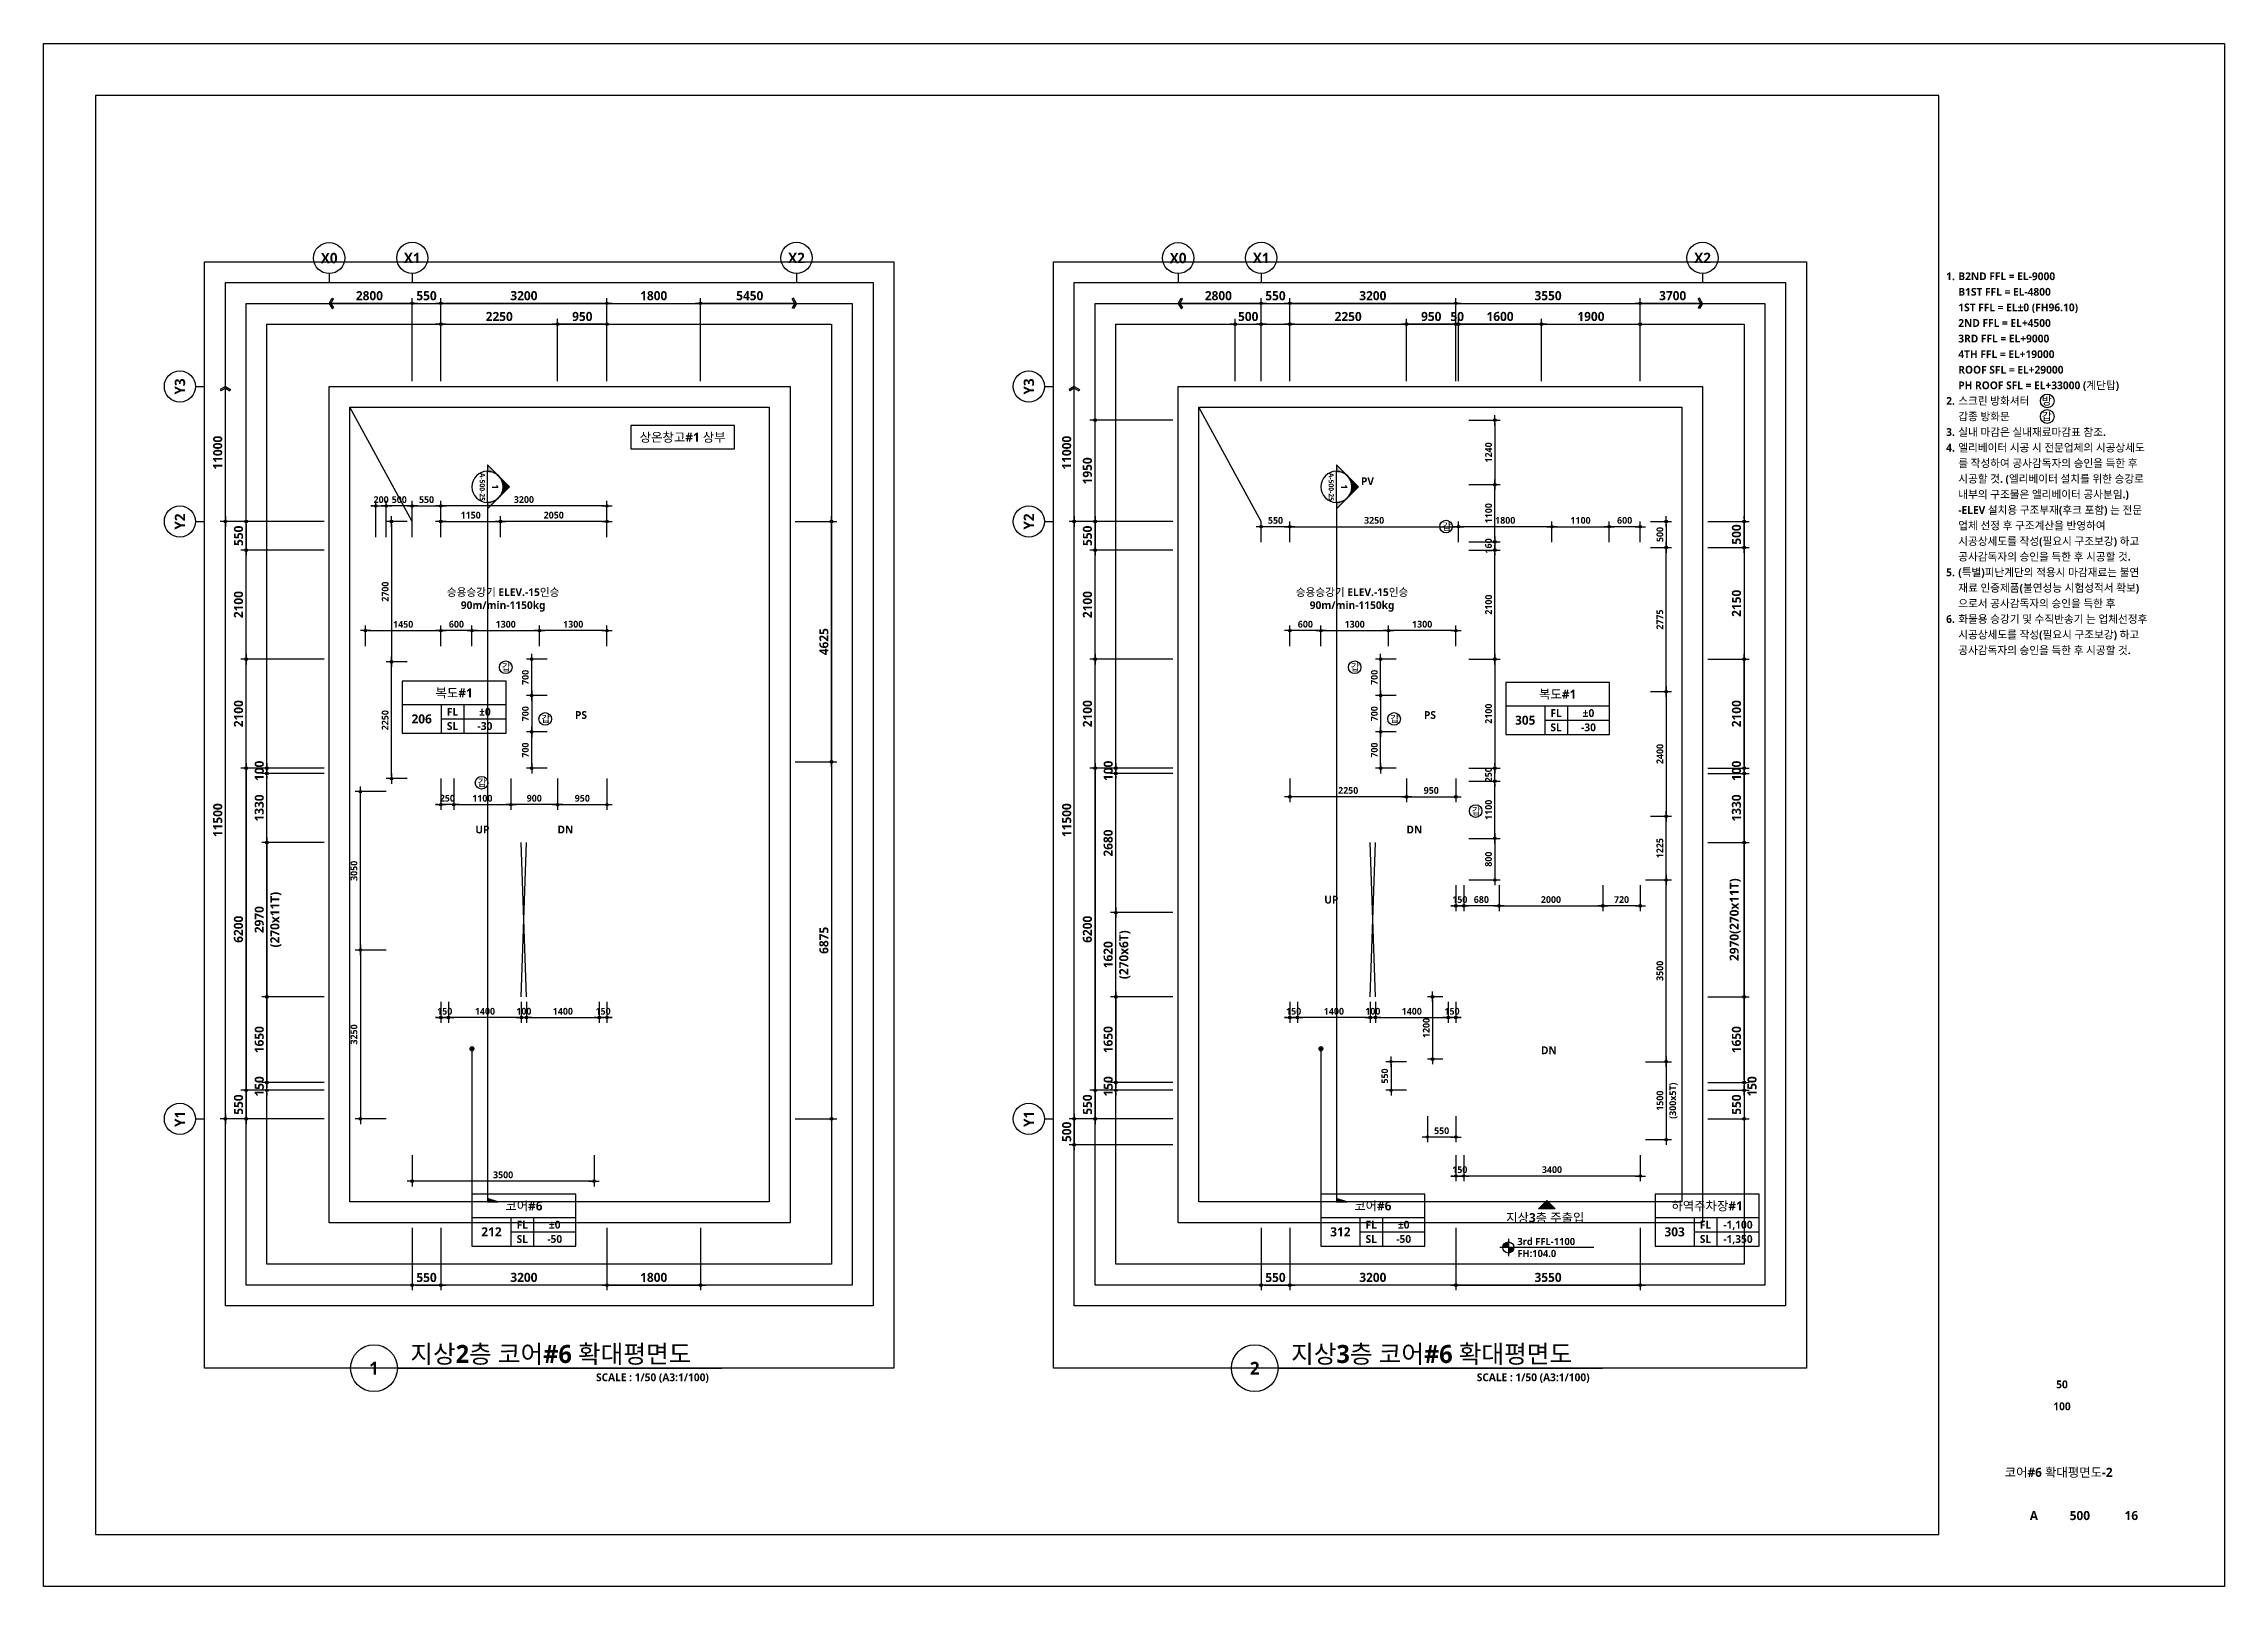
# Model space of a CAD drawing. Header units: millimetres. Extents: x -12482 to 126000, y 0 to 220200.
# Drawn here: x 42000 to 84000, y 148500 to 178200 of the extents above; entities that cross this region are included whole.
import ezdxf
from ezdxf.enums import TextEntityAlignment as Align

# ---------------------------------------------------------------- set-up
doc = ezdxf.new("R2010")
doc.units = ezdxf.units.MM
doc.header["$LTSCALE"] = 60
doc.linetypes.add('CEN', pattern=[62, 60, -1, 0, -1])
doc.layers.get('Defpoints').update_dxf_attribs({"color": 153})
for name, color, linetype in [('A-ANNO-DIM', 4, 'Continuous'), ('A-ANNO-ENT', 1, 'Continuous'), ('A-ANNO-GRA1', 7, 'Continuous'), ('A-ANNO-NOTE', 7, 'Continuous'), ('A-ANNO-PONT', 7, 'Continuous'), ('A-ANNO-SYMB', 7, 'Continuous'), ('A-ANNO-TEXT1', 7, 'Continuous'), ('A-ANNO-TEXT2', 3, 'Continuous'), ('A-ANNO-TITL', 7, 'Continuous'), ('A-FLOR-OPEN-BELO', 6, 'CEN'), ('A-ST-AXIS-BUB', 7, 'Continuous'), ('A-ST-AXIS-DIM', 7, 'Continuous'), ('AA-MKXS', 3, 'Continuous'), ('AA-MKXX', 3, 'Continuous'), ('AA-XXXX-TXT1', 2, 'Continuous')]:
    doc.layers.add(name, color=color, linetype=linetype)
for name, color, linetype, plot in [('Defpoint', 161, 'Continuous', False), ('G(그리드1)', 185, 'Continuous', False), ('G(그리드2)', 235, 'Continuous', False)]:
    doc.layers.add(name, color=color, linetype=linetype, plot=plot)
doc.styles.add('2020음성 1차', font='NanumGothicBold.ttf')
doc.styles.add('SAMOO', font='romans.shx', dxfattribs={"bigfont": 'whgtxt.shx'})
doc.styles.add('SH_나눔', font='')
doc.styles.add('SH_대대리576', font='')
doc.styles.add('SH_진천_나눔', font='')
doc.styles.get('SH_나눔').set_extended_font_data('NanumGothic', bold=True)
doc.styles.get('SH_대대리576').set_extended_font_data('NanumGothic', bold=True)
doc.styles.get('SH_진천_나눔').set_extended_font_data('NanumGothic', bold=True)
doc.dimstyles.new('SHP 50', dxfattribs={"dimscale": 50, "dimtxt": 3.5, "dimasz": 1, "dimexe": 2, "dimexo": 2, "dimgap": 1, "dimtad": 1, "dimdec": 0, "dimzin": 0, "dimdsep": 46, "dimtxsty": 'SH_진천_나눔', "dimblk": 'DIMDOT', "dimcen": 0.09, "dimclrd": 256, "dimclre": 256, "dimclrt": 3, "dimadec": 0, "dimazin": 1, "dimtfac": 1, "dimtdec": 0, "dimtix": 1, "dimtmove": 2, "dimatfit": 0, "dimldrblk": 'DIMDOT', "dimfxl": 1, "dimtolj": 1, "dimtzin": 0, "dimlwd": -1, "dimlwe": -1, "dimarcsym": 0})
doc.dimstyles.new('SHP 50내부', dxfattribs={"dimscale": 50, "dimtxt": 2.6, "dimasz": 1, "dimexe": 2, "dimexo": 2, "dimgap": 1, "dimtad": 1, "dimdec": 0, "dimzin": 0, "dimdsep": 46, "dimtxsty": '2020음성 1차', "dimblk": 'DIMDOT', "dimcen": 0.09, "dimclrd": 256, "dimclre": 256, "dimclrt": 3, "dimadec": 0, "dimazin": 1, "dimtfac": 1, "dimtdec": 0, "dimtix": 1, "dimtmove": 2, "dimatfit": 0, "dimldrblk": 'DIMDOT', "dimfxl": 1, "dimtolj": 1, "dimtzin": 0, "dimlwd": -1, "dimlwe": -1, "dimarcsym": 0})

msp = doc.modelspace()

# ---------------------------------------------------------------- texts
at = {"color": 1, "style": 'SH_대대리576'}
msp.add_text('FH:104.0', height=137.67, dxfattribs=at).set_placement((70383.4, 154909.3), align=Align.MIDDLE_LEFT)
at = {"layer": 'A-ANNO-TEXT1'}
for s, height, style, p in [('X0', 200, 'SH_진천_나눔', (47500, 174072.5)), ('X0', 200, 'SH_진천_나눔', (47500, 174072.5)), ('X1', 200, 'SH_진천_나눔', (49100, 174075)), ('X2', 200, 'SH_진천_나눔', (56500, 174075)), ('X0', 200, 'SH_진천_나눔', (63850, 174072.5)), ('X1', 200, 'SH_진천_나눔', (65450, 174075)), ('X2', 200, 'SH_진천_나눔', (73950, 174075)), ('PV', 150, 'SH_진천_나눔', (67496.1, 169775.8)), ('승용승강기 ELEV.-15인승', 150, '2020음성 1차', (50850, 167640)), ('승용승강기 ELEV.-15인승', 150, '2020음성 1차', (67200, 167640)), ('90m/min-1150kg', 150, '2020음성 1차', (50850, 167390)), ('90m/min-1150kg', 150, '2020음성 1차', (67200, 167390)), ('PS', 150, 'SH_진천_나눔', (52350, 165275)), ('PS', 150, 'SH_진천_나눔', (68700, 165275)), ('UP', 150, 'SH_진천_나눔', (50450, 163070)), ('DN', 150, 'SH_진천_나눔', (52050, 163070)), ('DN', 150, 'SH_진천_나눔', (68400, 163070)), ('UP', 150, 'SH_진천_나눔', (66800, 161720)), ('DN', 150, 'SH_진천_나눔', (70989.7, 158820))]:
    msp.add_text(s, height=height, dxfattribs=dict(at, style=style)).set_placement(p, align=Align.MIDDLE_CENTER)
at = {"layer": 'A-ANNO-TEXT1', "style": 'SH_진천_나눔'}
for s, p in [('Y3', (44625, 171600)), ('Y3', (60975, 171600)), ('Y2', (44625, 169000)), ('Y2', (60975, 169000)), ('Y1', (44625, 157500)), ('Y1', (60975, 157500))]:
    msp.add_text(s, height=200, rotation=90, dxfattribs=at).set_placement(p, align=Align.MIDDLE_CENTER)
msp.add_text('지상3층 주출입 ', height=175, dxfattribs=at).set_placement((70950, 155599.7), align=Align.MIDDLE)
at = {"layer": 'A-ANNO-TEXT2', "style": 'SH_진천_나눔'}
msp.add_text('상온창고#1 상부', height=175, dxfattribs=at).set_placement((54307.5, 170625), align=Align.MIDDLE)
at = {"layer": 'A-ANNO-TITL', "style": 'SH_진천_나눔'}
for s, height, p in [('50', 150, (80872.6, 152388.9)), ('100', 150, (80872.6, 151966.7)), (' 코어#6 확대평면도-2', 175, (80778.4, 150698.6)), ('A', 175, (80331.3, 149863.5)), ('500', 175, (81216.8, 149863.5)), ('16', 175, (82207.9, 149863.5))]:
    msp.add_text(s, height=height, dxfattribs=at).set_placement(p, align=Align.MIDDLE)
at = {"layer": 'A-ST-AXIS-DIM', "color": 3, "char_height": 175, "attachment_point": 5, "style": 'SH_진천_나눔'}
for s, insert in [('\\A1;2800', (48275, 173346.6)), ('\\A1;5450', (55600, 173346)), ('\\A1;2800', (64625, 173346.6)), ('\\A1;3700', (73375, 173346.6))]:
    msp.add_mtext(s, dxfattribs=dict(at, insert=insert))
at = {"layer": 'A-ST-AXIS-DIM', "color": 3, "char_height": 175, "attachment_point": 5, "rotation": 90, "style": 'SH_진천_나눔'}
for insert in [(45353.4, 170325), (61703.4, 170325)]:
    msp.add_mtext('\\A1;11000', dxfattribs=dict(at, insert=insert))

# ---------------------------------------------------------------- blocks, each defined once
blk = doc.blocks.new('*U13165')
at = {"layer": 'A-ANNO-TITL'}
blk.add_line((0, 0), (6250, 0), dxfattribs=at)
blk.add_circle((-450, 0), 450, dxfattribs=at)
at = {"layer": 'AA-XXXX-TXT1', "style": 'SH_진천_나눔'}
blk.add_attdef('DWG.TITLE', (250, 100), '', height=350, dxfattribs=at)
at = {"layer": 'AA-XXXX-TXT1', "color": 7, "style": 'SH_진천_나눔'}
blk.add_attdef('NO1', text='', height=300, dxfattribs=at).set_placement((-450, 0), align=Align.MIDDLE)
at = {"layer": 'AA-XXXX-TXT1', "style": 'SH_진천_나눔'}
blk.add_attdef('SCALE', text='', height=150, dxfattribs=at).set_placement((6000, -100), align=Align.TOP_RIGHT)
blk = doc.blocks.new('A-ST-AXIS-BUB-1')
at = {"layer": 'A-ST-AXIS-BUB'}
blk.add_line((0, 350), (0, 0), dxfattribs=at)
blk.add_circle((0, 950), 600, dxfattribs=at)
blk = doc.blocks.new('arrow1')
at = {"color": 0}
for p, q in [((0, 0), (0.29, 0.5)), ((0, 0), (0.29, -0.5)), ((0.16, 0), (0.41, 0.43)), ((0.16, 0), (0.41, -0.43)), ((0.29, 0.5), (0.41, 0.43)), ((0.29, -0.5), (0.41, -0.43))]:
    blk.add_line(p, q, dxfattribs=at)
blk = doc.blocks.new('DIMDOT')
at = {"color": 0}
blk.add_line((-2, 0), (2, 0), dxfattribs=at)
for radius in [0.5, 0.25]:
    blk.add_circle((0, 0), radius, dxfattribs=at)
blk = doc.blocks.new('*D17297')
at = {"layer": 'A-ST-AXIS-DIM'}
for p, q in [((65450, 171700), (65450, 173300)), ((65500, 173200), (65950, 173200)), ((66000, 171700), (66000, 173300))]:
    blk.add_line(p, q, dxfattribs=at)
at = {"layer": 'Defpoints', "color": 0}
for p in [(66000, 173200), (65450, 171600), (66000, 171600)]:
    blk.add_point(p, dxfattribs=at)
at = {"layer": 'A-ST-AXIS-DIM', "linetype": 'ByBlock', "xscale": 50, "yscale": 50, "zscale": 50, "rotation": 180}
blk.add_blockref('DIMDOT', (65450, 173200), dxfattribs=at)
at = {"layer": 'A-ST-AXIS-DIM', "linetype": 'ByBlock', "xscale": 50, "yscale": 50, "zscale": 50}
blk.add_blockref('DIMDOT', (66000, 173200), dxfattribs=at)
at = {"layer": 'A-ST-AXIS-DIM', "color": 3, "insert": (65725, 173346), "char_height": 175, "attachment_point": 5, "style": 'SH_진천_나눔'}
blk.add_mtext('\\A1;550', dxfattribs=at)
blk = doc.blocks.new('*D17298')
at = {"layer": 'A-ST-AXIS-DIM'}
for p, q in [((66000, 171700), (66000, 173300)), ((69150, 173200), (66050, 173200)), ((69200, 171700), (69200, 173300))]:
    blk.add_line(p, q, dxfattribs=at)
at = {"layer": 'Defpoints', "color": 0}
for p in [(66000, 173200), (66000, 171600), (69200, 171600)]:
    blk.add_point(p, dxfattribs=at)
at = {"layer": 'A-ST-AXIS-DIM', "linetype": 'ByBlock', "xscale": 50, "yscale": 50, "zscale": 50, "rotation": 180}
blk.add_blockref('DIMDOT', (66000, 173200), dxfattribs=at)
at = {"layer": 'A-ST-AXIS-DIM', "linetype": 'ByBlock', "xscale": 50, "yscale": 50, "zscale": 50}
blk.add_blockref('DIMDOT', (69200, 173200), dxfattribs=at)
at = {"layer": 'A-ST-AXIS-DIM', "color": 3, "insert": (67600, 173347), "char_height": 175, "attachment_point": 5, "style": 'SH_진천_나눔'}
blk.add_mtext('\\A1;3200', dxfattribs=at)
blk = doc.blocks.new('*D17299')
at = {"layer": 'A-ST-AXIS-DIM'}
for p, q in [((69200, 171700), (69200, 173300)), ((69250, 173200), (72700, 173200)), ((72750, 171700), (72750, 173300))]:
    blk.add_line(p, q, dxfattribs=at)
at = {"layer": 'Defpoints', "color": 0}
for p in [(72750, 173200), (69200, 171600), (72750, 171600)]:
    blk.add_point(p, dxfattribs=at)
at = {"layer": 'A-ST-AXIS-DIM', "linetype": 'ByBlock', "xscale": 50, "yscale": 50, "zscale": 50, "rotation": 180}
blk.add_blockref('DIMDOT', (69200, 173200), dxfattribs=at)
at = {"layer": 'A-ST-AXIS-DIM', "linetype": 'ByBlock', "xscale": 50, "yscale": 50, "zscale": 50}
blk.add_blockref('DIMDOT', (72750, 173200), dxfattribs=at)
at = {"layer": 'A-ST-AXIS-DIM', "color": 3, "insert": (70975, 173347), "char_height": 175, "attachment_point": 5, "style": 'SH_진천_나눔'}
blk.add_mtext('\\A1;3550', dxfattribs=at)
blk = doc.blocks.new('*D17300')
at = {"layer": 'A-ST-AXIS-DIM'}
for p, q in [((70850, 171700), (70850, 172900)), ((70900, 172800), (72700, 172800)), ((72750, 171700), (72750, 172900))]:
    blk.add_line(p, q, dxfattribs=at)
at = {"layer": 'Defpoints', "color": 0}
for p in [(72750, 172800), (70850, 171600), (72750, 171600)]:
    blk.add_point(p, dxfattribs=at)
at = {"layer": 'A-ST-AXIS-DIM', "linetype": 'ByBlock', "xscale": 50, "yscale": 50, "zscale": 50, "rotation": 180}
blk.add_blockref('DIMDOT', (70850, 172800), dxfattribs=at)
at = {"layer": 'A-ST-AXIS-DIM', "linetype": 'ByBlock', "xscale": 50, "yscale": 50, "zscale": 50}
blk.add_blockref('DIMDOT', (72750, 172800), dxfattribs=at)
at = {"layer": 'A-ST-AXIS-DIM', "color": 3, "insert": (71800, 172947), "char_height": 175, "attachment_point": 5, "style": 'SH_진천_나눔'}
blk.add_mtext('\\A1;1900', dxfattribs=at)
blk = doc.blocks.new('*D17301')
at = {"layer": 'A-ST-AXIS-DIM'}
for p, q in [((69250, 171700), (69250, 172900)), ((70800, 172800), (69300, 172800)), ((70850, 171700), (70850, 172900))]:
    blk.add_line(p, q, dxfattribs=at)
at = {"layer": 'Defpoints', "color": 0}
for p in [(69250, 172800), (69250, 171600), (70850, 171600)]:
    blk.add_point(p, dxfattribs=at)
at = {"layer": 'A-ST-AXIS-DIM', "linetype": 'ByBlock', "xscale": 50, "yscale": 50, "zscale": 50, "rotation": 180}
blk.add_blockref('DIMDOT', (69250, 172800), dxfattribs=at)
at = {"layer": 'A-ST-AXIS-DIM', "linetype": 'ByBlock', "xscale": 50, "yscale": 50, "zscale": 50}
blk.add_blockref('DIMDOT', (70850, 172800), dxfattribs=at)
at = {"layer": 'A-ST-AXIS-DIM', "color": 3, "insert": (70050, 172947), "char_height": 175, "attachment_point": 5, "style": 'SH_진천_나눔'}
blk.add_mtext('\\A1;1600', dxfattribs=at)
blk = doc.blocks.new('*D17302')
at = {"layer": 'A-ST-AXIS-DIM'}
for p, q in [((69150, 172800), (69100, 172800)), ((69200, 171700), (69200, 172900)), ((69200, 172800), (69250, 172800)), ((69250, 171700), (69250, 172900)), ((69300, 172800), (69350, 172800))]:
    blk.add_line(p, q, dxfattribs=at)
at = {"layer": 'Defpoints', "color": 0}
for p in [(69250, 172800), (69200, 171600), (69250, 171600)]:
    blk.add_point(p, dxfattribs=at)
at = {"layer": 'A-ST-AXIS-DIM', "linetype": 'ByBlock', "xscale": 50, "yscale": 50, "zscale": 50}
blk.add_blockref('DIMDOT', (69200, 172800), dxfattribs=at)
at = {"layer": 'A-ST-AXIS-DIM', "linetype": 'ByBlock', "xscale": 50, "yscale": 50, "zscale": 50, "rotation": 180}
blk.add_blockref('DIMDOT', (69250, 172800), dxfattribs=at)
at = {"layer": 'A-ST-AXIS-DIM', "color": 3, "insert": (69225, 172946), "char_height": 175, "attachment_point": 5, "style": 'SH_진천_나눔'}
blk.add_mtext('\\A1;50', dxfattribs=at)
blk = doc.blocks.new('*D18765')
at = {"layer": 'A-ANNO-DIM'}
for p, q in [((50250, 166600), (50250, 167000)), ((50300, 166900), (51500, 166900)), ((51550, 166600), (51550, 167000))]:
    blk.add_line(p, q, dxfattribs=at)
at = {"layer": 'Defpoints', "color": 0}
for p in [(51550, 166900), (50250, 166500), (51550, 166500)]:
    blk.add_point(p, dxfattribs=at)
at = {"layer": 'A-ANNO-DIM', "linetype": 'ByBlock', "xscale": 50, "yscale": 50, "zscale": 50, "rotation": 180}
blk.add_blockref('DIMDOT', (50250, 166900), dxfattribs=at)
at = {"layer": 'A-ANNO-DIM', "linetype": 'ByBlock', "xscale": 50, "yscale": 50, "zscale": 50}
blk.add_blockref('DIMDOT', (51550, 166900), dxfattribs=at)
at = {"layer": 'A-ANNO-DIM', "color": 3, "insert": (50900, 167022), "char_height": 130, "attachment_point": 5, "style": '2020음성 1차'}
blk.add_mtext('\\A1;1300', dxfattribs=at)
blk = doc.blocks.new('*D18766')
at = {"layer": 'A-ANNO-DIM'}
for p, q in [((49650, 166600), (49650, 167000)), ((50200, 166900), (49700, 166900)), ((50250, 166600), (50250, 167000))]:
    blk.add_line(p, q, dxfattribs=at)
at = {"layer": 'Defpoints', "color": 0}
for p in [(49650, 166900), (49650, 166500), (50250, 166500)]:
    blk.add_point(p, dxfattribs=at)
at = {"layer": 'A-ANNO-DIM', "linetype": 'ByBlock', "xscale": 50, "yscale": 50, "zscale": 50, "rotation": 180}
blk.add_blockref('DIMDOT', (49650, 166900), dxfattribs=at)
at = {"layer": 'A-ANNO-DIM', "linetype": 'ByBlock', "xscale": 50, "yscale": 50, "zscale": 50}
blk.add_blockref('DIMDOT', (50250, 166900), dxfattribs=at)
at = {"layer": 'A-ANNO-DIM', "color": 3, "insert": (49950, 167022), "char_height": 130, "attachment_point": 5, "style": '2020음성 1차'}
blk.add_mtext('\\A1;600', dxfattribs=at)
blk = doc.blocks.new('*D18767')
at = {"layer": 'A-ANNO-DIM'}
for p, q in [((51550, 166600), (51550, 167000)), ((52800, 166900), (51600, 166900)), ((52850, 166600), (52850, 167000))]:
    blk.add_line(p, q, dxfattribs=at)
at = {"layer": 'Defpoints', "color": 0}
for p in [(51550, 166900), (51550, 166500), (52850, 166500)]:
    blk.add_point(p, dxfattribs=at)
at = {"layer": 'A-ANNO-DIM', "linetype": 'ByBlock', "xscale": 50, "yscale": 50, "zscale": 50, "rotation": 180}
blk.add_blockref('DIMDOT', (51550, 166900), dxfattribs=at)
at = {"layer": 'A-ANNO-DIM', "linetype": 'ByBlock', "xscale": 50, "yscale": 50, "zscale": 50}
blk.add_blockref('DIMDOT', (52850, 166900), dxfattribs=at)
at = {"layer": 'A-ANNO-DIM', "color": 3, "insert": (52200, 167022), "char_height": 130, "attachment_point": 5, "style": '2020음성 1차'}
blk.add_mtext('\\A1;1300', dxfattribs=at)
blk = doc.blocks.new('*D18768')
at = {"layer": 'A-ST-AXIS-DIM'}
for p, q in [((49100, 155400), (49100, 154200)), ((49650, 155400), (49650, 154200)), ((49150, 154300), (49600, 154300))]:
    blk.add_line(p, q, dxfattribs=at)
at = {"layer": 'Defpoints', "color": 0}
for p in [(49100, 155500), (49650, 155500), (49650, 154300)]:
    blk.add_point(p, dxfattribs=at)
at = {"layer": 'A-ST-AXIS-DIM', "linetype": 'ByBlock', "xscale": 50, "yscale": 50, "zscale": 50, "rotation": 180}
blk.add_blockref('DIMDOT', (49100, 154300), dxfattribs=at)
at = {"layer": 'A-ST-AXIS-DIM', "linetype": 'ByBlock', "xscale": 50, "yscale": 50, "zscale": 50}
blk.add_blockref('DIMDOT', (49650, 154300), dxfattribs=at)
at = {"layer": 'A-ST-AXIS-DIM', "color": 3, "insert": (49375, 154446), "char_height": 175, "attachment_point": 5, "style": 'SH_진천_나눔'}
blk.add_mtext('\\A1;550', dxfattribs=at)
blk = doc.blocks.new('*D18769')
at = {"layer": 'A-ST-AXIS-DIM'}
for p, q in [((49650, 155400), (49650, 154200)), ((52850, 155400), (52850, 154200)), ((52800, 154300), (49700, 154300))]:
    blk.add_line(p, q, dxfattribs=at)
at = {"layer": 'Defpoints', "color": 0}
for p in [(49650, 155500), (52850, 155500), (49650, 154300)]:
    blk.add_point(p, dxfattribs=at)
at = {"layer": 'A-ST-AXIS-DIM', "linetype": 'ByBlock', "xscale": 50, "yscale": 50, "zscale": 50, "rotation": 180}
blk.add_blockref('DIMDOT', (49650, 154300), dxfattribs=at)
at = {"layer": 'A-ST-AXIS-DIM', "linetype": 'ByBlock', "xscale": 50, "yscale": 50, "zscale": 50}
blk.add_blockref('DIMDOT', (52850, 154300), dxfattribs=at)
at = {"layer": 'A-ST-AXIS-DIM', "color": 3, "insert": (51250, 154447), "char_height": 175, "attachment_point": 5, "style": 'SH_진천_나눔'}
blk.add_mtext('\\A1;3200', dxfattribs=at)
blk = doc.blocks.new('*D18770')
at = {"layer": 'A-ST-AXIS-DIM'}
for p, q in [((52850, 155400), (52850, 154200)), ((54650, 155400), (54650, 154200)), ((52900, 154300), (54600, 154300))]:
    blk.add_line(p, q, dxfattribs=at)
at = {"layer": 'Defpoints', "color": 0}
for p in [(52850, 155500), (54650, 155500), (54650, 154300)]:
    blk.add_point(p, dxfattribs=at)
at = {"layer": 'A-ST-AXIS-DIM', "linetype": 'ByBlock', "xscale": 50, "yscale": 50, "zscale": 50, "rotation": 180}
blk.add_blockref('DIMDOT', (52850, 154300), dxfattribs=at)
at = {"layer": 'A-ST-AXIS-DIM', "linetype": 'ByBlock', "xscale": 50, "yscale": 50, "zscale": 50}
blk.add_blockref('DIMDOT', (54650, 154300), dxfattribs=at)
at = {"layer": 'A-ST-AXIS-DIM', "color": 3, "insert": (53750, 154447), "char_height": 175, "attachment_point": 5, "style": 'SH_진천_나눔'}
blk.add_mtext('\\A1;1800', dxfattribs=at)
blk = doc.blocks.new('*D18771')
at = {"layer": 'A-ANNO-DIM'}
for p, q in [((49100, 156800), (49100, 156200)), ((52600, 156800), (52600, 156200)), ((52550, 156300), (49150, 156300))]:
    blk.add_line(p, q, dxfattribs=at)
at = {"layer": 'Defpoints', "color": 0}
for p in [(49100, 156900), (52600, 156900), (49100, 156300)]:
    blk.add_point(p, dxfattribs=at)
at = {"layer": 'A-ANNO-DIM', "linetype": 'ByBlock', "xscale": 50, "yscale": 50, "zscale": 50, "rotation": 180}
blk.add_blockref('DIMDOT', (49100, 156300), dxfattribs=at)
at = {"layer": 'A-ANNO-DIM', "linetype": 'ByBlock', "xscale": 50, "yscale": 50, "zscale": 50}
blk.add_blockref('DIMDOT', (52600, 156300), dxfattribs=at)
at = {"layer": 'A-ANNO-DIM', "color": 3, "insert": (50850, 156422), "char_height": 130, "attachment_point": 5, "style": '2020음성 1차'}
blk.add_mtext('\\A1;3500', dxfattribs=at)
blk = doc.blocks.new('*D18772')
at = {"layer": 'A-ST-AXIS-DIM'}
for p, q in [((47400, 162820), (46200, 162820)), ((46300, 162770), (46300, 159900)), ((47400, 159850), (46200, 159850))]:
    blk.add_line(p, q, dxfattribs=at)
at = {"layer": 'Defpoints', "color": 0}
for p in [(47500, 162820), (46300, 159850), (47500, 159850)]:
    blk.add_point(p, dxfattribs=at)
at = {"layer": 'A-ST-AXIS-DIM', "linetype": 'ByBlock', "xscale": 50, "yscale": 50, "zscale": 50}
for p, rotation in [((46300, 162820), 90), ((46300, 159850), 270)]:
    blk.add_blockref('DIMDOT', p, dxfattribs=dict(at, rotation=rotation))
at = {"layer": 'A-ST-AXIS-DIM', "color": 3, "char_height": 175, "attachment_point": 5, "rotation": 90, "style": 'SH_진천_나눔'}
for s, insert in [('\\A1;(270x11T)', (46472, 161335)), ('\\A1;2970', (46153, 161335))]:
    blk.add_mtext(s, dxfattribs=dict(at, insert=insert))
blk = doc.blocks.new('*D18773')
at = {"layer": 'A-ST-AXIS-DIM'}
for p, q in [((47400, 159850), (46200, 159850)), ((46300, 159800), (46300, 158250)), ((47400, 158200), (46200, 158200))]:
    blk.add_line(p, q, dxfattribs=at)
at = {"layer": 'Defpoints', "color": 0}
for p in [(47500, 159850), (46300, 158200), (47500, 158200)]:
    blk.add_point(p, dxfattribs=at)
at = {"layer": 'A-ST-AXIS-DIM', "linetype": 'ByBlock', "xscale": 50, "yscale": 50, "zscale": 50}
for p, rotation in [((46300, 159850), 90), ((46300, 158200), 270)]:
    blk.add_blockref('DIMDOT', p, dxfattribs=dict(at, rotation=rotation))
at = {"layer": 'A-ST-AXIS-DIM', "color": 3, "insert": (46153, 159025), "char_height": 175, "attachment_point": 5, "rotation": 90, "style": 'SH_진천_나눔'}
blk.add_mtext('\\A1;1650', dxfattribs=at)
blk = doc.blocks.new('*D18774')
at = {"layer": 'A-ST-AXIS-DIM'}
for p, q in [((47400, 164150), (46200, 164150)), ((46300, 162870), (46300, 164100)), ((47400, 162820), (46200, 162820))]:
    blk.add_line(p, q, dxfattribs=at)
at = {"layer": 'Defpoints', "color": 0}
for p in [(46300, 164150), (47500, 164150), (47500, 162820)]:
    blk.add_point(p, dxfattribs=at)
at = {"layer": 'A-ST-AXIS-DIM', "linetype": 'ByBlock', "xscale": 50, "yscale": 50, "zscale": 50}
for p, rotation in [((46300, 164150), 90), ((46300, 162820), 270)]:
    blk.add_blockref('DIMDOT', p, dxfattribs=dict(at, rotation=rotation))
at = {"layer": 'A-ST-AXIS-DIM', "color": 3, "insert": (46153, 163485), "char_height": 175, "attachment_point": 5, "rotation": 90, "style": 'SH_진천_나눔'}
blk.add_mtext('\\A1;1330', dxfattribs=at)
blk = doc.blocks.new('*D18775')
at = {"layer": 'A-ST-AXIS-DIM'}
for p, q in [((47400, 164250), (46200, 164250)), ((46300, 164300), (46300, 164350)), ((46300, 164250), (46300, 164150)), ((47400, 164150), (46200, 164150)), ((46300, 164100), (46300, 164050))]:
    blk.add_line(p, q, dxfattribs=at)
at = {"layer": 'Defpoints', "color": 0}
for p in [(47500, 164250), (46300, 164150), (47500, 164150)]:
    blk.add_point(p, dxfattribs=at)
at = {"layer": 'A-ST-AXIS-DIM', "linetype": 'ByBlock', "xscale": 50, "yscale": 50, "zscale": 50}
for p, rotation in [((46300, 164250), 270), ((46300, 164150), 90)]:
    blk.add_blockref('DIMDOT', p, dxfattribs=dict(at, rotation=rotation))
at = {"layer": 'A-ST-AXIS-DIM', "color": 3, "insert": (46154, 164200), "char_height": 175, "attachment_point": 5, "rotation": 90, "style": 'SH_진천_나눔'}
blk.add_mtext('\\A1;100', dxfattribs=at)
blk = doc.blocks.new('*D18776')
at = {"layer": 'A-ST-AXIS-DIM'}
for p, q in [((47400, 158200), (46200, 158200)), ((47400, 158050), (46200, 158050)), ((46300, 158250), (46300, 158300)), ((46300, 158050), (46300, 158200)), ((46300, 158000), (46300, 157950))]:
    blk.add_line(p, q, dxfattribs=at)
at = {"layer": 'Defpoints', "color": 0}
for p in [(46300, 158200), (47500, 158200), (47500, 158050)]:
    blk.add_point(p, dxfattribs=at)
at = {"layer": 'A-ST-AXIS-DIM', "linetype": 'ByBlock', "xscale": 50, "yscale": 50, "zscale": 50}
for p, rotation in [((46300, 158200), 270), ((46300, 158050), 90)]:
    blk.add_blockref('DIMDOT', p, dxfattribs=dict(at, rotation=rotation))
at = {"layer": 'A-ST-AXIS-DIM', "color": 3, "insert": (46154, 158125), "char_height": 175, "attachment_point": 5, "rotation": 90, "style": 'SH_진천_나눔'}
blk.add_mtext('\\A1;150', dxfattribs=at)
blk = doc.blocks.new('*D18777')
at = {"layer": 'A-ANNO-DIM'}
for p, q in [((51700, 165650), (51300, 165650)), ((51400, 165600), (51400, 165000)), ((51700, 164950), (51300, 164950))]:
    blk.add_line(p, q, dxfattribs=at)
at = {"layer": 'Defpoints', "color": 0}
for p in [(51800, 165650), (51400, 164950), (51800, 164950)]:
    blk.add_point(p, dxfattribs=at)
at = {"layer": 'A-ANNO-DIM', "linetype": 'ByBlock', "xscale": 50, "yscale": 50, "zscale": 50}
for p, rotation in [((51400, 165650), 90), ((51400, 164950), 270)]:
    blk.add_blockref('DIMDOT', p, dxfattribs=dict(at, rotation=rotation))
at = {"layer": 'A-ANNO-DIM', "color": 3, "insert": (51279, 165300), "char_height": 130, "attachment_point": 5, "rotation": 90, "style": '2020음성 1차'}
blk.add_mtext('\\A1;700', dxfattribs=at)
blk = doc.blocks.new('*D18778')
at = {"layer": 'A-ANNO-DIM'}
for p, q in [((51700, 164950), (51300, 164950)), ((51400, 164300), (51400, 164900)), ((51700, 164250), (51300, 164250))]:
    blk.add_line(p, q, dxfattribs=at)
at = {"layer": 'Defpoints', "color": 0}
for p in [(51400, 164950), (51800, 164950), (51800, 164250)]:
    blk.add_point(p, dxfattribs=at)
at = {"layer": 'A-ANNO-DIM', "linetype": 'ByBlock', "xscale": 50, "yscale": 50, "zscale": 50}
for p, rotation in [((51400, 164950), 90), ((51400, 164250), 270)]:
    blk.add_blockref('DIMDOT', p, dxfattribs=dict(at, rotation=rotation))
at = {"layer": 'A-ANNO-DIM', "color": 3, "insert": (51279, 164600), "char_height": 130, "attachment_point": 5, "rotation": 90, "style": '2020음성 1차'}
blk.add_mtext('\\A1;700', dxfattribs=at)
blk = doc.blocks.new('*D18779')
at = {"layer": 'A-ANNO-DIM'}
for p, q in [((51700, 166350), (51300, 166350)), ((51400, 165700), (51400, 166300)), ((51700, 165650), (51300, 165650))]:
    blk.add_line(p, q, dxfattribs=at)
at = {"layer": 'Defpoints', "color": 0}
for p in [(51400, 166350), (51800, 166350), (51800, 165650)]:
    blk.add_point(p, dxfattribs=at)
at = {"layer": 'A-ANNO-DIM', "linetype": 'ByBlock', "xscale": 50, "yscale": 50, "zscale": 50}
for p, rotation in [((51400, 166350), 90), ((51400, 165650), 270)]:
    blk.add_blockref('DIMDOT', p, dxfattribs=dict(at, rotation=rotation))
at = {"layer": 'A-ANNO-DIM', "color": 3, "insert": (51279, 166000), "char_height": 130, "attachment_point": 5, "rotation": 90, "style": '2020음성 1차'}
blk.add_mtext('\\A1;700', dxfattribs=at)
blk = doc.blocks.new('갑종 TEXT100')
at = {"layer": 'A-ANNO-SYMB'}
blk.add_circle((0, 0), 243, dxfattribs=at)
at = {"layer": 'A-ANNO-TITL', "style": '2020음성 1차'}
blk.add_text('갑 ', height=266.7, dxfattribs=at).set_placement((67, 0), align=Align.MIDDLE_CENTER)
blk = doc.blocks.new('*D18780')
at = {"layer": 'A-ANNO-DIM'}
for p, q in [((49900, 164050), (49900, 163450)), ((51000, 164050), (51000, 163450)), ((49950, 163550), (50950, 163550))]:
    blk.add_line(p, q, dxfattribs=at)
at = {"layer": 'Defpoints', "color": 0}
for p in [(49900, 164150), (51000, 164150), (51000, 163550)]:
    blk.add_point(p, dxfattribs=at)
at = {"layer": 'A-ANNO-DIM', "linetype": 'ByBlock', "xscale": 50, "yscale": 50, "zscale": 50, "rotation": 180}
blk.add_blockref('DIMDOT', (49900, 163550), dxfattribs=at)
at = {"layer": 'A-ANNO-DIM', "linetype": 'ByBlock', "xscale": 50, "yscale": 50, "zscale": 50}
blk.add_blockref('DIMDOT', (51000, 163550), dxfattribs=at)
at = {"layer": 'A-ANNO-DIM', "color": 3, "insert": (50450, 163671), "char_height": 130, "attachment_point": 5, "style": '2020음성 1차'}
blk.add_mtext('\\A1;1100', dxfattribs=at)
blk = doc.blocks.new('*D18781')
at = {"layer": 'A-ANNO-DIM'}
for p, q in [((49650, 164050), (49650, 163450)), ((49900, 164050), (49900, 163450)), ((49600, 163550), (49550, 163550)), ((49900, 163550), (49650, 163550)), ((49950, 163550), (50000, 163550))]:
    blk.add_line(p, q, dxfattribs=at)
at = {"layer": 'Defpoints', "color": 0}
for p in [(49650, 164150), (49900, 164150), (49650, 163550)]:
    blk.add_point(p, dxfattribs=at)
at = {"layer": 'A-ANNO-DIM', "linetype": 'ByBlock', "xscale": 50, "yscale": 50, "zscale": 50}
blk.add_blockref('DIMDOT', (49650, 163550), dxfattribs=at)
at = {"layer": 'A-ANNO-DIM', "linetype": 'ByBlock', "xscale": 50, "yscale": 50, "zscale": 50, "rotation": 180}
blk.add_blockref('DIMDOT', (49900, 163550), dxfattribs=at)
at = {"layer": 'A-ANNO-DIM', "color": 3, "insert": (49775, 163672), "char_height": 130, "attachment_point": 5, "style": '2020음성 1차'}
blk.add_mtext('\\A1;250', dxfattribs=at)
blk = doc.blocks.new('*D18782')
at = {"layer": 'A-ANNO-DIM'}
for p, q in [((51000, 164050), (51000, 163450)), ((51900, 164050), (51900, 163450)), ((51850, 163550), (51050, 163550))]:
    blk.add_line(p, q, dxfattribs=at)
at = {"layer": 'Defpoints', "color": 0}
for p in [(51000, 164150), (51900, 164150), (51000, 163550)]:
    blk.add_point(p, dxfattribs=at)
at = {"layer": 'A-ANNO-DIM', "linetype": 'ByBlock', "xscale": 50, "yscale": 50, "zscale": 50, "rotation": 180}
blk.add_blockref('DIMDOT', (51000, 163550), dxfattribs=at)
at = {"layer": 'A-ANNO-DIM', "linetype": 'ByBlock', "xscale": 50, "yscale": 50, "zscale": 50}
blk.add_blockref('DIMDOT', (51900, 163550), dxfattribs=at)
at = {"layer": 'A-ANNO-DIM', "color": 3, "insert": (51450, 163672), "char_height": 130, "attachment_point": 5, "style": '2020음성 1차'}
blk.add_mtext('\\A1;900', dxfattribs=at)
blk = doc.blocks.new('*D18783')
at = {"layer": 'A-ST-AXIS-DIM'}
for p, q in [((49100, 171700), (49100, 173300)), ((49150, 173200), (49600, 173200)), ((49650, 171700), (49650, 173300))]:
    blk.add_line(p, q, dxfattribs=at)
at = {"layer": 'Defpoints', "color": 0}
for p in [(49650, 173200), (49100, 171600), (49650, 171600)]:
    blk.add_point(p, dxfattribs=at)
at = {"layer": 'A-ST-AXIS-DIM', "linetype": 'ByBlock', "xscale": 50, "yscale": 50, "zscale": 50, "rotation": 180}
blk.add_blockref('DIMDOT', (49100, 173200), dxfattribs=at)
at = {"layer": 'A-ST-AXIS-DIM', "linetype": 'ByBlock', "xscale": 50, "yscale": 50, "zscale": 50}
blk.add_blockref('DIMDOT', (49650, 173200), dxfattribs=at)
at = {"layer": 'A-ST-AXIS-DIM', "color": 3, "insert": (49375, 173346), "char_height": 175, "attachment_point": 5, "style": 'SH_진천_나눔'}
blk.add_mtext('\\A1;550', dxfattribs=at)
blk = doc.blocks.new('*D18784')
at = {"layer": 'A-ST-AXIS-DIM'}
for p, q in [((49650, 171700), (49650, 173300)), ((52800, 173200), (49700, 173200)), ((52850, 171700), (52850, 173300))]:
    blk.add_line(p, q, dxfattribs=at)
at = {"layer": 'Defpoints', "color": 0}
for p in [(49650, 173200), (49650, 171600), (52850, 171600)]:
    blk.add_point(p, dxfattribs=at)
at = {"layer": 'A-ST-AXIS-DIM', "linetype": 'ByBlock', "xscale": 50, "yscale": 50, "zscale": 50, "rotation": 180}
blk.add_blockref('DIMDOT', (49650, 173200), dxfattribs=at)
at = {"layer": 'A-ST-AXIS-DIM', "linetype": 'ByBlock', "xscale": 50, "yscale": 50, "zscale": 50}
blk.add_blockref('DIMDOT', (52850, 173200), dxfattribs=at)
at = {"layer": 'A-ST-AXIS-DIM', "color": 3, "insert": (51250, 173347), "char_height": 175, "attachment_point": 5, "style": 'SH_진천_나눔'}
blk.add_mtext('\\A1;3200', dxfattribs=at)
blk = doc.blocks.new('*D18785')
at = {"layer": 'A-ST-AXIS-DIM'}
for p, q in [((52850, 171700), (52850, 173300)), ((52900, 173200), (54600, 173200)), ((54650, 171700), (54650, 173300))]:
    blk.add_line(p, q, dxfattribs=at)
at = {"layer": 'Defpoints', "color": 0}
for p in [(54650, 173200), (52850, 171600), (54650, 171600)]:
    blk.add_point(p, dxfattribs=at)
at = {"layer": 'A-ST-AXIS-DIM', "linetype": 'ByBlock', "xscale": 50, "yscale": 50, "zscale": 50, "rotation": 180}
blk.add_blockref('DIMDOT', (52850, 173200), dxfattribs=at)
at = {"layer": 'A-ST-AXIS-DIM', "linetype": 'ByBlock', "xscale": 50, "yscale": 50, "zscale": 50}
blk.add_blockref('DIMDOT', (54650, 173200), dxfattribs=at)
at = {"layer": 'A-ST-AXIS-DIM', "color": 3, "insert": (53750, 173347), "char_height": 175, "attachment_point": 5, "style": 'SH_진천_나눔'}
blk.add_mtext('\\A1;1800', dxfattribs=at)
blk = doc.blocks.new('*D18786')
at = {"layer": 'A-ST-AXIS-DIM'}
for p, q in [((49650, 171700), (49650, 172900)), ((49700, 172800), (51850, 172800)), ((51900, 171700), (51900, 172900))]:
    blk.add_line(p, q, dxfattribs=at)
at = {"layer": 'Defpoints', "color": 0}
for p in [(51900, 172800), (49650, 171600), (51900, 171600)]:
    blk.add_point(p, dxfattribs=at)
at = {"layer": 'A-ST-AXIS-DIM', "linetype": 'ByBlock', "xscale": 50, "yscale": 50, "zscale": 50, "rotation": 180}
blk.add_blockref('DIMDOT', (49650, 172800), dxfattribs=at)
at = {"layer": 'A-ST-AXIS-DIM', "linetype": 'ByBlock', "xscale": 50, "yscale": 50, "zscale": 50}
blk.add_blockref('DIMDOT', (51900, 172800), dxfattribs=at)
at = {"layer": 'A-ST-AXIS-DIM', "color": 3, "insert": (50775, 172946), "char_height": 175, "attachment_point": 5, "style": 'SH_진천_나눔'}
blk.add_mtext('\\A1;2250', dxfattribs=at)
blk = doc.blocks.new('*D18787')
at = {"layer": 'A-ST-AXIS-DIM'}
for p, q in [((51900, 171700), (51900, 172900)), ((52800, 172800), (51950, 172800)), ((52850, 171700), (52850, 172900))]:
    blk.add_line(p, q, dxfattribs=at)
at = {"layer": 'Defpoints', "color": 0}
for p in [(51900, 172800), (51900, 171600), (52850, 171600)]:
    blk.add_point(p, dxfattribs=at)
at = {"layer": 'A-ST-AXIS-DIM', "linetype": 'ByBlock', "xscale": 50, "yscale": 50, "zscale": 50, "rotation": 180}
blk.add_blockref('DIMDOT', (51900, 172800), dxfattribs=at)
at = {"layer": 'A-ST-AXIS-DIM', "linetype": 'ByBlock', "xscale": 50, "yscale": 50, "zscale": 50}
blk.add_blockref('DIMDOT', (52850, 172800), dxfattribs=at)
at = {"layer": 'A-ST-AXIS-DIM', "color": 3, "insert": (52375, 172947), "char_height": 175, "attachment_point": 5, "style": 'SH_진천_나눔'}
blk.add_mtext('\\A1;950', dxfattribs=at)
blk = doc.blocks.new('G$C9D92D8A7')
at = {"layer": 'A-ANNO-GRA1'}
for p, q in [((0, 11), (40, 11)), ((15, 11), (15, 0)), ((23.75, 11), (23.75, 0)), ((15, 5.5), (40, 5.5))]:
    blk.add_line(p, q, dxfattribs=at)
blk.add_lwpolyline([(0, 20), (0, 0), (40, 0), (40, 20)], close=True, dxfattribs=at)
at = {"style": '2020음성 1차'}
for tag, height, p in [('실명', 3.5, (20, 15.5)), ('마감레벨', 3, (31.875, 8.25)), ('실번호', 3.5, (7.5, 5.5)), ('구조레벨', 3, (31.875, 2.75))]:
    blk.add_attdef(tag, text='', height=height, dxfattribs=at).set_placement(p, align=Align.MIDDLE_CENTER)
at = {"layer": 'A-ANNO-TEXT1', "style": 'SH_나눔'}
for s, p in [('FL', (19.375, 8.25)), ('SL', (19.375, 2.75))]:
    blk.add_text(s, height=3, dxfattribs=at).set_placement(p, align=Align.MIDDLE)
blk = doc.blocks.new('*D18790')
at = {"layer": 'A-ST-AXIS-DIM'}
for p, q in [((56475, 164375), (57275, 164375)), ((57175, 164325), (57175, 157550)), ((56475, 157500), (57275, 157500))]:
    blk.add_line(p, q, dxfattribs=at)
at = {"layer": 'Defpoints', "color": 0}
for p in [(56375, 164375), (56375, 157500), (57175, 157500)]:
    blk.add_point(p, dxfattribs=at)
at = {"layer": 'A-ST-AXIS-DIM', "linetype": 'ByBlock', "xscale": 50, "yscale": 50, "zscale": 50}
for p, rotation in [((57175, 164375), 90), ((57175, 157500), 270)]:
    blk.add_blockref('DIMDOT', p, dxfattribs=dict(at, rotation=rotation))
at = {"layer": 'A-ST-AXIS-DIM', "color": 3, "insert": (57028, 160937), "char_height": 175, "attachment_point": 5, "rotation": 90, "style": 'SH_진천_나눔'}
blk.add_mtext('\\A1;6875', dxfattribs=at)
blk = doc.blocks.new('*D18791')
at = {"layer": 'A-ST-AXIS-DIM'}
for p, q in [((56475, 169000), (57275, 169000)), ((57175, 164425), (57175, 168950)), ((56475, 164375), (57275, 164375))]:
    blk.add_line(p, q, dxfattribs=at)
at = {"layer": 'Defpoints', "color": 0}
for p in [(56375, 169000), (57175, 169000), (56375, 164375)]:
    blk.add_point(p, dxfattribs=at)
at = {"layer": 'A-ST-AXIS-DIM', "linetype": 'ByBlock', "xscale": 50, "yscale": 50, "zscale": 50}
for p, rotation in [((57175, 169000), 90), ((57175, 164375), 270)]:
    blk.add_blockref('DIMDOT', p, dxfattribs=dict(at, rotation=rotation))
at = {"layer": 'A-ST-AXIS-DIM', "color": 3, "insert": (57028, 166687), "char_height": 175, "attachment_point": 5, "rotation": 90, "style": 'SH_진천_나눔'}
blk.add_mtext('\\A1;4625', dxfattribs=at)
blk = doc.blocks.new('*D18792')
at = {"layer": 'A-ANNO-DIM'}
for p, q in [((48600, 163800), (48000, 163800)), ((48100, 160800), (48100, 163750)), ((48600, 160750), (48000, 160750))]:
    blk.add_line(p, q, dxfattribs=at)
at = {"layer": 'Defpoints', "color": 0}
for p in [(48100, 163800), (48700, 163800), (48700, 160750)]:
    blk.add_point(p, dxfattribs=at)
at = {"layer": 'A-ANNO-DIM', "linetype": 'ByBlock', "xscale": 50, "yscale": 50, "zscale": 50}
for p, rotation in [((48100, 163800), 90), ((48100, 160750), 270)]:
    blk.add_blockref('DIMDOT', p, dxfattribs=dict(at, rotation=rotation))
at = {"layer": 'A-ANNO-DIM', "color": 3, "insert": (47978, 162275), "char_height": 130, "attachment_point": 5, "rotation": 90, "style": '2020음성 1차'}
blk.add_mtext('\\A1;3050', dxfattribs=at)
blk = doc.blocks.new('*D18793')
at = {"layer": 'A-ANNO-DIM'}
for p, q in [((48600, 160750), (48000, 160750)), ((48100, 160700), (48100, 157550)), ((48600, 157500), (48000, 157500))]:
    blk.add_line(p, q, dxfattribs=at)
at = {"layer": 'Defpoints', "color": 0}
for p in [(48700, 160750), (48100, 157500), (48700, 157500)]:
    blk.add_point(p, dxfattribs=at)
at = {"layer": 'A-ANNO-DIM', "linetype": 'ByBlock', "xscale": 50, "yscale": 50, "zscale": 50}
for p, rotation in [((48100, 160750), 90), ((48100, 157500), 270)]:
    blk.add_blockref('DIMDOT', p, dxfattribs=dict(at, rotation=rotation))
at = {"layer": 'A-ANNO-DIM', "color": 3, "insert": (47978, 159125), "char_height": 130, "attachment_point": 5, "rotation": 90, "style": '2020음성 1차'}
blk.add_mtext('\\A1;3250', dxfattribs=at)
blk = doc.blocks.new('*D18794')
at = {"layer": 'A-ANNO-DIM'}
for p, q in [((51200, 159750), (51200, 159350)), ((51300, 159750), (51300, 159350)), ((51150, 159450), (51100, 159450)), ((51300, 159450), (51200, 159450)), ((51350, 159450), (51400, 159450))]:
    blk.add_line(p, q, dxfattribs=at)
at = {"layer": 'Defpoints', "color": 0}
for p in [(51200, 159850), (51300, 159850), (51200, 159450)]:
    blk.add_point(p, dxfattribs=at)
at = {"layer": 'A-ANNO-DIM', "linetype": 'ByBlock', "xscale": 50, "yscale": 50, "zscale": 50}
blk.add_blockref('DIMDOT', (51200, 159450), dxfattribs=at)
at = {"layer": 'A-ANNO-DIM', "linetype": 'ByBlock', "xscale": 50, "yscale": 50, "zscale": 50, "rotation": 180}
blk.add_blockref('DIMDOT', (51300, 159450), dxfattribs=at)
at = {"layer": 'A-ANNO-DIM', "color": 3, "insert": (51250, 159571), "char_height": 130, "attachment_point": 5, "style": '2020음성 1차'}
blk.add_mtext('\\A1;100', dxfattribs=at)
blk = doc.blocks.new('*D18795')
at = {"layer": 'A-ANNO-DIM'}
for p, q in [((51300, 159750), (51300, 159350)), ((52700, 159750), (52700, 159350)), ((51350, 159450), (52650, 159450))]:
    blk.add_line(p, q, dxfattribs=at)
at = {"layer": 'Defpoints', "color": 0}
for p in [(51300, 159850), (52700, 159850), (52700, 159450)]:
    blk.add_point(p, dxfattribs=at)
at = {"layer": 'A-ANNO-DIM', "linetype": 'ByBlock', "xscale": 50, "yscale": 50, "zscale": 50, "rotation": 180}
blk.add_blockref('DIMDOT', (51300, 159450), dxfattribs=at)
at = {"layer": 'A-ANNO-DIM', "linetype": 'ByBlock', "xscale": 50, "yscale": 50, "zscale": 50}
blk.add_blockref('DIMDOT', (52700, 159450), dxfattribs=at)
at = {"layer": 'A-ANNO-DIM', "color": 3, "insert": (52000, 159571), "char_height": 130, "attachment_point": 5, "style": '2020음성 1차'}
blk.add_mtext('\\A1;1400', dxfattribs=at)
blk = doc.blocks.new('*D18796')
at = {"layer": 'A-ANNO-DIM'}
for p, q in [((52700, 159750), (52700, 159350)), ((52850, 159750), (52850, 159350)), ((52650, 159450), (52600, 159450)), ((52850, 159450), (52700, 159450)), ((52900, 159450), (52950, 159450))]:
    blk.add_line(p, q, dxfattribs=at)
at = {"layer": 'Defpoints', "color": 0}
for p in [(52700, 159850), (52850, 159850), (52700, 159450)]:
    blk.add_point(p, dxfattribs=at)
at = {"layer": 'A-ANNO-DIM', "linetype": 'ByBlock', "xscale": 50, "yscale": 50, "zscale": 50}
blk.add_blockref('DIMDOT', (52700, 159450), dxfattribs=at)
at = {"layer": 'A-ANNO-DIM', "linetype": 'ByBlock', "xscale": 50, "yscale": 50, "zscale": 50, "rotation": 180}
blk.add_blockref('DIMDOT', (52850, 159450), dxfattribs=at)
at = {"layer": 'A-ANNO-DIM', "color": 3, "insert": (52775, 159571), "char_height": 130, "attachment_point": 5, "style": '2020음성 1차'}
blk.add_mtext('\\A1;150', dxfattribs=at)
blk = doc.blocks.new('*D18797')
at = {"layer": 'A-ANNO-DIM'}
for p, q in [((49800, 159750), (49800, 159350)), ((51200, 159750), (51200, 159350)), ((51150, 159450), (49850, 159450))]:
    blk.add_line(p, q, dxfattribs=at)
at = {"layer": 'Defpoints', "color": 0}
for p in [(49800, 159850), (51200, 159850), (49800, 159450)]:
    blk.add_point(p, dxfattribs=at)
at = {"layer": 'A-ANNO-DIM', "linetype": 'ByBlock', "xscale": 50, "yscale": 50, "zscale": 50, "rotation": 180}
blk.add_blockref('DIMDOT', (49800, 159450), dxfattribs=at)
at = {"layer": 'A-ANNO-DIM', "linetype": 'ByBlock', "xscale": 50, "yscale": 50, "zscale": 50}
blk.add_blockref('DIMDOT', (51200, 159450), dxfattribs=at)
at = {"layer": 'A-ANNO-DIM', "color": 3, "insert": (50500, 159571), "char_height": 130, "attachment_point": 5, "style": '2020음성 1차'}
blk.add_mtext('\\A1;1400', dxfattribs=at)
blk = doc.blocks.new('*D18798')
at = {"layer": 'A-ANNO-DIM'}
for p, q in [((49650, 159750), (49650, 159350)), ((49800, 159750), (49800, 159350)), ((49600, 159450), (49550, 159450)), ((49650, 159450), (49800, 159450)), ((49850, 159450), (49900, 159450))]:
    blk.add_line(p, q, dxfattribs=at)
at = {"layer": 'Defpoints', "color": 0}
for p in [(49650, 159850), (49800, 159850), (49800, 159450)]:
    blk.add_point(p, dxfattribs=at)
at = {"layer": 'A-ANNO-DIM', "linetype": 'ByBlock', "xscale": 50, "yscale": 50, "zscale": 50}
blk.add_blockref('DIMDOT', (49650, 159450), dxfattribs=at)
at = {"layer": 'A-ANNO-DIM', "linetype": 'ByBlock', "xscale": 50, "yscale": 50, "zscale": 50, "rotation": 180}
blk.add_blockref('DIMDOT', (49800, 159450), dxfattribs=at)
at = {"layer": 'A-ANNO-DIM', "color": 3, "insert": (49725, 159571), "char_height": 130, "attachment_point": 5, "style": '2020음성 1차'}
blk.add_mtext('\\A1;150', dxfattribs=at)
blk = doc.blocks.new('*D18799')
at = {"layer": 'A-ANNO-DIM'}
for p, q in [((66600, 166600), (66600, 167000)), ((66650, 166900), (67850, 166900)), ((67900, 166600), (67900, 167000))]:
    blk.add_line(p, q, dxfattribs=at)
at = {"layer": 'Defpoints', "color": 0}
for p in [(67900, 166900), (66600, 166500), (67900, 166500)]:
    blk.add_point(p, dxfattribs=at)
at = {"layer": 'A-ANNO-DIM', "linetype": 'ByBlock', "xscale": 50, "yscale": 50, "zscale": 50, "rotation": 180}
blk.add_blockref('DIMDOT', (66600, 166900), dxfattribs=at)
at = {"layer": 'A-ANNO-DIM', "linetype": 'ByBlock', "xscale": 50, "yscale": 50, "zscale": 50}
blk.add_blockref('DIMDOT', (67900, 166900), dxfattribs=at)
at = {"layer": 'A-ANNO-DIM', "color": 3, "insert": (67250, 167022), "char_height": 130, "attachment_point": 5, "style": '2020음성 1차'}
blk.add_mtext('\\A1;1300', dxfattribs=at)
blk = doc.blocks.new('*D18800')
at = {"layer": 'A-ANNO-DIM'}
for p, q in [((66000, 166600), (66000, 167000)), ((66550, 166900), (66050, 166900)), ((66600, 166600), (66600, 167000))]:
    blk.add_line(p, q, dxfattribs=at)
at = {"layer": 'Defpoints', "color": 0}
for p in [(66000, 166900), (66000, 166500), (66600, 166500)]:
    blk.add_point(p, dxfattribs=at)
at = {"layer": 'A-ANNO-DIM', "linetype": 'ByBlock', "xscale": 50, "yscale": 50, "zscale": 50, "rotation": 180}
blk.add_blockref('DIMDOT', (66000, 166900), dxfattribs=at)
at = {"layer": 'A-ANNO-DIM', "linetype": 'ByBlock', "xscale": 50, "yscale": 50, "zscale": 50}
blk.add_blockref('DIMDOT', (66600, 166900), dxfattribs=at)
at = {"layer": 'A-ANNO-DIM', "color": 3, "insert": (66300, 167022), "char_height": 130, "attachment_point": 5, "style": '2020음성 1차'}
blk.add_mtext('\\A1;600', dxfattribs=at)
blk = doc.blocks.new('*D18801')
at = {"layer": 'A-ANNO-DIM'}
for p, q in [((67900, 166600), (67900, 167000)), ((69150, 166900), (67950, 166900)), ((69200, 166600), (69200, 167000))]:
    blk.add_line(p, q, dxfattribs=at)
at = {"layer": 'Defpoints', "color": 0}
for p in [(67900, 166900), (67900, 166500), (69200, 166500)]:
    blk.add_point(p, dxfattribs=at)
at = {"layer": 'A-ANNO-DIM', "linetype": 'ByBlock', "xscale": 50, "yscale": 50, "zscale": 50, "rotation": 180}
blk.add_blockref('DIMDOT', (67900, 166900), dxfattribs=at)
at = {"layer": 'A-ANNO-DIM', "linetype": 'ByBlock', "xscale": 50, "yscale": 50, "zscale": 50}
blk.add_blockref('DIMDOT', (69200, 166900), dxfattribs=at)
at = {"layer": 'A-ANNO-DIM', "color": 3, "insert": (68550, 167022), "char_height": 130, "attachment_point": 5, "style": '2020음성 1차'}
blk.add_mtext('\\A1;1300', dxfattribs=at)
blk = doc.blocks.new('*D18802')
at = {"layer": 'A-ANNO-DIM'}
for p, q in [((68050, 165650), (67650, 165650)), ((67750, 165600), (67750, 165000)), ((68050, 164950), (67650, 164950))]:
    blk.add_line(p, q, dxfattribs=at)
at = {"layer": 'Defpoints', "color": 0}
for p in [(68150, 165650), (67750, 164950), (68150, 164950)]:
    blk.add_point(p, dxfattribs=at)
at = {"layer": 'A-ANNO-DIM', "linetype": 'ByBlock', "xscale": 50, "yscale": 50, "zscale": 50}
for p, rotation in [((67750, 165650), 90), ((67750, 164950), 270)]:
    blk.add_blockref('DIMDOT', p, dxfattribs=dict(at, rotation=rotation))
at = {"layer": 'A-ANNO-DIM', "color": 3, "insert": (67629, 165300), "char_height": 130, "attachment_point": 5, "rotation": 90, "style": '2020음성 1차'}
blk.add_mtext('\\A1;700', dxfattribs=at)
blk = doc.blocks.new('*D18803')
at = {"layer": 'A-ANNO-DIM'}
for p, q in [((68050, 164950), (67650, 164950)), ((67750, 164300), (67750, 164900)), ((68050, 164250), (67650, 164250))]:
    blk.add_line(p, q, dxfattribs=at)
at = {"layer": 'Defpoints', "color": 0}
for p in [(67750, 164950), (68150, 164950), (68150, 164250)]:
    blk.add_point(p, dxfattribs=at)
at = {"layer": 'A-ANNO-DIM', "linetype": 'ByBlock', "xscale": 50, "yscale": 50, "zscale": 50}
for p, rotation in [((67750, 164950), 90), ((67750, 164250), 270)]:
    blk.add_blockref('DIMDOT', p, dxfattribs=dict(at, rotation=rotation))
at = {"layer": 'A-ANNO-DIM', "color": 3, "insert": (67629, 164600), "char_height": 130, "attachment_point": 5, "rotation": 90, "style": '2020음성 1차'}
blk.add_mtext('\\A1;700', dxfattribs=at)
blk = doc.blocks.new('*D18804')
at = {"layer": 'A-ANNO-DIM'}
for p, q in [((68050, 166350), (67650, 166350)), ((67750, 165700), (67750, 166300)), ((68050, 165650), (67650, 165650))]:
    blk.add_line(p, q, dxfattribs=at)
at = {"layer": 'Defpoints', "color": 0}
for p in [(67750, 166350), (68150, 166350), (68150, 165650)]:
    blk.add_point(p, dxfattribs=at)
at = {"layer": 'A-ANNO-DIM', "linetype": 'ByBlock', "xscale": 50, "yscale": 50, "zscale": 50}
for p, rotation in [((67750, 166350), 90), ((67750, 165650), 270)]:
    blk.add_blockref('DIMDOT', p, dxfattribs=dict(at, rotation=rotation))
at = {"layer": 'A-ANNO-DIM', "color": 3, "insert": (67629, 166000), "char_height": 130, "attachment_point": 5, "rotation": 90, "style": '2020음성 1차'}
blk.add_mtext('\\A1;700', dxfattribs=at)
blk = doc.blocks.new('*D18805')
at = {"layer": 'A-ST-AXIS-DIM'}
for p, q in [((66000, 171700), (66000, 172900)), ((66050, 172800), (68200, 172800)), ((68250, 171700), (68250, 172900))]:
    blk.add_line(p, q, dxfattribs=at)
at = {"layer": 'Defpoints', "color": 0}
for p in [(68250, 172800), (66000, 171600), (68250, 171600)]:
    blk.add_point(p, dxfattribs=at)
at = {"layer": 'A-ST-AXIS-DIM', "linetype": 'ByBlock', "xscale": 50, "yscale": 50, "zscale": 50, "rotation": 180}
blk.add_blockref('DIMDOT', (66000, 172800), dxfattribs=at)
at = {"layer": 'A-ST-AXIS-DIM', "linetype": 'ByBlock', "xscale": 50, "yscale": 50, "zscale": 50}
blk.add_blockref('DIMDOT', (68250, 172800), dxfattribs=at)
at = {"layer": 'A-ST-AXIS-DIM', "color": 3, "insert": (67125, 172946), "char_height": 175, "attachment_point": 5, "style": 'SH_진천_나눔'}
blk.add_mtext('\\A1;2250', dxfattribs=at)
blk = doc.blocks.new('*D18806')
at = {"layer": 'A-ST-AXIS-DIM'}
for p, q in [((68250, 171700), (68250, 172900)), ((69150, 172800), (68300, 172800)), ((69200, 171700), (69200, 172900))]:
    blk.add_line(p, q, dxfattribs=at)
at = {"layer": 'Defpoints', "color": 0}
for p in [(68250, 172800), (68250, 171600), (69200, 171600)]:
    blk.add_point(p, dxfattribs=at)
at = {"layer": 'A-ST-AXIS-DIM', "linetype": 'ByBlock', "xscale": 50, "yscale": 50, "zscale": 50, "rotation": 180}
blk.add_blockref('DIMDOT', (68250, 172800), dxfattribs=at)
at = {"layer": 'A-ST-AXIS-DIM', "linetype": 'ByBlock', "xscale": 50, "yscale": 50, "zscale": 50}
blk.add_blockref('DIMDOT', (69200, 172800), dxfattribs=at)
at = {"layer": 'A-ST-AXIS-DIM', "color": 3, "insert": (68725, 172947), "char_height": 175, "attachment_point": 5, "style": 'SH_진천_나눔'}
blk.add_mtext('\\A1;950', dxfattribs=at)
blk = doc.blocks.new('*D18807')
at = {"layer": 'A-ANNO-DIM'}
for p, q in [((67550, 159750), (67550, 159350)), ((67650, 159750), (67650, 159350)), ((67500, 159450), (67450, 159450)), ((67650, 159450), (67550, 159450)), ((67700, 159450), (67750, 159450))]:
    blk.add_line(p, q, dxfattribs=at)
at = {"layer": 'Defpoints', "color": 0}
for p in [(67550, 159850), (67650, 159850), (67550, 159450)]:
    blk.add_point(p, dxfattribs=at)
at = {"layer": 'A-ANNO-DIM', "linetype": 'ByBlock', "xscale": 50, "yscale": 50, "zscale": 50}
blk.add_blockref('DIMDOT', (67550, 159450), dxfattribs=at)
at = {"layer": 'A-ANNO-DIM', "linetype": 'ByBlock', "xscale": 50, "yscale": 50, "zscale": 50, "rotation": 180}
blk.add_blockref('DIMDOT', (67650, 159450), dxfattribs=at)
at = {"layer": 'A-ANNO-DIM', "color": 3, "insert": (67600, 159571), "char_height": 130, "attachment_point": 5, "style": '2020음성 1차'}
blk.add_mtext('\\A1;100', dxfattribs=at)
blk = doc.blocks.new('*D18808')
at = {"layer": 'A-ANNO-DIM'}
for p, q in [((67650, 159750), (67650, 159350)), ((69050, 159750), (69050, 159350)), ((67700, 159450), (69000, 159450))]:
    blk.add_line(p, q, dxfattribs=at)
at = {"layer": 'Defpoints', "color": 0}
for p in [(67650, 159850), (69050, 159850), (69050, 159450)]:
    blk.add_point(p, dxfattribs=at)
at = {"layer": 'A-ANNO-DIM', "linetype": 'ByBlock', "xscale": 50, "yscale": 50, "zscale": 50, "rotation": 180}
blk.add_blockref('DIMDOT', (67650, 159450), dxfattribs=at)
at = {"layer": 'A-ANNO-DIM', "linetype": 'ByBlock', "xscale": 50, "yscale": 50, "zscale": 50}
blk.add_blockref('DIMDOT', (69050, 159450), dxfattribs=at)
at = {"layer": 'A-ANNO-DIM', "color": 3, "insert": (68350, 159571), "char_height": 130, "attachment_point": 5, "style": '2020음성 1차'}
blk.add_mtext('\\A1;1400', dxfattribs=at)
blk = doc.blocks.new('*D18809')
at = {"layer": 'A-ANNO-DIM'}
for p, q in [((69050, 159750), (69050, 159350)), ((69200, 159750), (69200, 159350)), ((69000, 159450), (68950, 159450)), ((69200, 159450), (69050, 159450)), ((69250, 159450), (69300, 159450))]:
    blk.add_line(p, q, dxfattribs=at)
at = {"layer": 'Defpoints', "color": 0}
for p in [(69050, 159850), (69200, 159850), (69050, 159450)]:
    blk.add_point(p, dxfattribs=at)
at = {"layer": 'A-ANNO-DIM', "linetype": 'ByBlock', "xscale": 50, "yscale": 50, "zscale": 50}
blk.add_blockref('DIMDOT', (69050, 159450), dxfattribs=at)
at = {"layer": 'A-ANNO-DIM', "linetype": 'ByBlock', "xscale": 50, "yscale": 50, "zscale": 50, "rotation": 180}
blk.add_blockref('DIMDOT', (69200, 159450), dxfattribs=at)
at = {"layer": 'A-ANNO-DIM', "color": 3, "insert": (69125, 159571), "char_height": 130, "attachment_point": 5, "style": '2020음성 1차'}
blk.add_mtext('\\A1;150', dxfattribs=at)
blk = doc.blocks.new('*D18810')
at = {"layer": 'A-ANNO-DIM'}
for p, q in [((66150, 159750), (66150, 159350)), ((67550, 159750), (67550, 159350)), ((67500, 159450), (66200, 159450))]:
    blk.add_line(p, q, dxfattribs=at)
at = {"layer": 'Defpoints', "color": 0}
for p in [(66150, 159850), (67550, 159850), (66150, 159450)]:
    blk.add_point(p, dxfattribs=at)
at = {"layer": 'A-ANNO-DIM', "linetype": 'ByBlock', "xscale": 50, "yscale": 50, "zscale": 50, "rotation": 180}
blk.add_blockref('DIMDOT', (66150, 159450), dxfattribs=at)
at = {"layer": 'A-ANNO-DIM', "linetype": 'ByBlock', "xscale": 50, "yscale": 50, "zscale": 50}
blk.add_blockref('DIMDOT', (67550, 159450), dxfattribs=at)
at = {"layer": 'A-ANNO-DIM', "color": 3, "insert": (66850, 159571), "char_height": 130, "attachment_point": 5, "style": '2020음성 1차'}
blk.add_mtext('\\A1;1400', dxfattribs=at)
blk = doc.blocks.new('*D18811')
at = {"layer": 'A-ANNO-DIM'}
for p, q in [((66000, 159750), (66000, 159350)), ((66150, 159750), (66150, 159350)), ((65950, 159450), (65900, 159450)), ((66000, 159450), (66150, 159450)), ((66200, 159450), (66250, 159450))]:
    blk.add_line(p, q, dxfattribs=at)
at = {"layer": 'Defpoints', "color": 0}
for p in [(66000, 159850), (66150, 159850), (66150, 159450)]:
    blk.add_point(p, dxfattribs=at)
at = {"layer": 'A-ANNO-DIM', "linetype": 'ByBlock', "xscale": 50, "yscale": 50, "zscale": 50}
blk.add_blockref('DIMDOT', (66000, 159450), dxfattribs=at)
at = {"layer": 'A-ANNO-DIM', "linetype": 'ByBlock', "xscale": 50, "yscale": 50, "zscale": 50, "rotation": 180}
blk.add_blockref('DIMDOT', (66150, 159450), dxfattribs=at)
at = {"layer": 'A-ANNO-DIM', "color": 3, "insert": (66075, 159571), "char_height": 130, "attachment_point": 5, "style": '2020음성 1차'}
blk.add_mtext('\\A1;150', dxfattribs=at)
blk = doc.blocks.new('*D18812')
at = {"layer": 'A-ST-AXIS-DIM'}
for p, q in [((63750, 161470), (62550, 161470)), ((62650, 159900), (62650, 161420)), ((63750, 159850), (62550, 159850))]:
    blk.add_line(p, q, dxfattribs=at)
at = {"layer": 'Defpoints', "color": 0}
for p in [(62650, 161470), (63850, 161470), (63850, 159850)]:
    blk.add_point(p, dxfattribs=at)
at = {"layer": 'A-ST-AXIS-DIM', "linetype": 'ByBlock', "xscale": 50, "yscale": 50, "zscale": 50}
for p, rotation in [((62650, 161470), 90), ((62650, 159850), 270)]:
    blk.add_blockref('DIMDOT', p, dxfattribs=dict(at, rotation=rotation))
at = {"layer": 'A-ST-AXIS-DIM', "color": 3, "char_height": 175, "attachment_point": 5, "rotation": 90, "style": 'SH_진천_나눔'}
for s, insert in [('\\A1;1620', (62503, 160660)), ('\\A1;(270x6T)', (62822, 160660))]:
    blk.add_mtext(s, dxfattribs=dict(at, insert=insert))
blk = doc.blocks.new('*D18813')
at = {"layer": 'A-ST-AXIS-DIM'}
for p, q in [((63750, 164150), (62550, 164150)), ((62650, 161520), (62650, 164100)), ((63750, 161470), (62550, 161470))]:
    blk.add_line(p, q, dxfattribs=at)
at = {"layer": 'Defpoints', "color": 0}
for p in [(62650, 164150), (63850, 164150), (63850, 161470)]:
    blk.add_point(p, dxfattribs=at)
at = {"layer": 'A-ST-AXIS-DIM', "linetype": 'ByBlock', "xscale": 50, "yscale": 50, "zscale": 50}
for p, rotation in [((62650, 164150), 90), ((62650, 161470), 270)]:
    blk.add_blockref('DIMDOT', p, dxfattribs=dict(at, rotation=rotation))
at = {"layer": 'A-ST-AXIS-DIM', "color": 3, "insert": (62503, 162810), "char_height": 175, "attachment_point": 5, "rotation": 90, "style": 'SH_진천_나눔'}
blk.add_mtext('\\A1;2680', dxfattribs=at)
blk = doc.blocks.new('*D18814')
at = {"layer": 'A-ST-AXIS-DIM'}
for p, q in [((63750, 164250), (62550, 164250)), ((62650, 164300), (62650, 164350)), ((62650, 164250), (62650, 164150)), ((63750, 164150), (62550, 164150)), ((62650, 164100), (62650, 164050))]:
    blk.add_line(p, q, dxfattribs=at)
at = {"layer": 'Defpoints', "color": 0}
for p in [(63850, 164250), (62650, 164150), (63850, 164150)]:
    blk.add_point(p, dxfattribs=at)
at = {"layer": 'A-ST-AXIS-DIM', "linetype": 'ByBlock', "xscale": 50, "yscale": 50, "zscale": 50}
for p, rotation in [((62650, 164250), 270), ((62650, 164150), 90)]:
    blk.add_blockref('DIMDOT', p, dxfattribs=dict(at, rotation=rotation))
at = {"layer": 'A-ST-AXIS-DIM', "color": 3, "insert": (62504, 164200), "char_height": 175, "attachment_point": 5, "rotation": 90, "style": 'SH_진천_나눔'}
blk.add_mtext('\\A1;100', dxfattribs=at)
blk = doc.blocks.new('*D18815')
at = {"layer": 'A-ST-AXIS-DIM'}
for p, q in [((63750, 159850), (62550, 159850)), ((62650, 159800), (62650, 158250)), ((63750, 158200), (62550, 158200))]:
    blk.add_line(p, q, dxfattribs=at)
at = {"layer": 'Defpoints', "color": 0}
for p in [(63850, 159850), (62650, 158200), (63850, 158200)]:
    blk.add_point(p, dxfattribs=at)
at = {"layer": 'A-ST-AXIS-DIM', "linetype": 'ByBlock', "xscale": 50, "yscale": 50, "zscale": 50}
for p, rotation in [((62650, 159850), 90), ((62650, 158200), 270)]:
    blk.add_blockref('DIMDOT', p, dxfattribs=dict(at, rotation=rotation))
at = {"layer": 'A-ST-AXIS-DIM', "color": 3, "insert": (62503, 159025), "char_height": 175, "attachment_point": 5, "rotation": 90, "style": 'SH_진천_나눔'}
blk.add_mtext('\\A1;1650', dxfattribs=at)
blk = doc.blocks.new('*D18816')
at = {"layer": 'A-ST-AXIS-DIM'}
for p, q in [((63750, 158200), (62550, 158200)), ((63750, 158050), (62550, 158050)), ((62650, 158250), (62650, 158300)), ((62650, 158050), (62650, 158200)), ((62650, 158000), (62650, 157950))]:
    blk.add_line(p, q, dxfattribs=at)
at = {"layer": 'Defpoints', "color": 0}
for p in [(62650, 158200), (63850, 158200), (63850, 158050)]:
    blk.add_point(p, dxfattribs=at)
at = {"layer": 'A-ST-AXIS-DIM', "linetype": 'ByBlock', "xscale": 50, "yscale": 50, "zscale": 50}
for p, rotation in [((62650, 158200), 270), ((62650, 158050), 90)]:
    blk.add_blockref('DIMDOT', p, dxfattribs=dict(at, rotation=rotation))
at = {"layer": 'A-ST-AXIS-DIM', "color": 3, "insert": (62504, 158125), "char_height": 175, "attachment_point": 5, "rotation": 90, "style": 'SH_진천_나눔'}
blk.add_mtext('\\A1;150', dxfattribs=at)
blk = doc.blocks.new('*D18817')
at = {"layer": 'A-ST-AXIS-DIM'}
for p, q in [((64900, 172800), (64850, 172800)), ((64950, 171700), (64950, 172900)), ((64950, 172800), (65450, 172800)), ((65450, 171700), (65450, 172900)), ((65500, 172800), (65550, 172800))]:
    blk.add_line(p, q, dxfattribs=at)
at = {"layer": 'Defpoints', "color": 0}
for p in [(65450, 172800), (64950, 171600), (65450, 171600)]:
    blk.add_point(p, dxfattribs=at)
at = {"layer": 'A-ST-AXIS-DIM', "linetype": 'ByBlock', "xscale": 50, "yscale": 50, "zscale": 50}
blk.add_blockref('DIMDOT', (64950, 172800), dxfattribs=at)
at = {"layer": 'A-ST-AXIS-DIM', "linetype": 'ByBlock', "xscale": 50, "yscale": 50, "zscale": 50, "rotation": 180}
blk.add_blockref('DIMDOT', (65450, 172800), dxfattribs=at)
at = {"layer": 'A-ST-AXIS-DIM', "color": 3, "insert": (65200, 172946), "char_height": 175, "attachment_point": 5, "style": 'SH_진천_나눔'}
blk.add_mtext('\\A1;500', dxfattribs=at)
blk = doc.blocks.new('*D18818')
at = {"layer": 'A-ST-AXIS-DIM'}
for p, q in [((65450, 155400), (65450, 154200)), ((66000, 155400), (66000, 154200)), ((65500, 154300), (65950, 154300))]:
    blk.add_line(p, q, dxfattribs=at)
at = {"layer": 'Defpoints', "color": 0}
for p in [(65450, 155500), (66000, 155500), (66000, 154300)]:
    blk.add_point(p, dxfattribs=at)
at = {"layer": 'A-ST-AXIS-DIM', "linetype": 'ByBlock', "xscale": 50, "yscale": 50, "zscale": 50, "rotation": 180}
blk.add_blockref('DIMDOT', (65450, 154300), dxfattribs=at)
at = {"layer": 'A-ST-AXIS-DIM', "linetype": 'ByBlock', "xscale": 50, "yscale": 50, "zscale": 50}
blk.add_blockref('DIMDOT', (66000, 154300), dxfattribs=at)
at = {"layer": 'A-ST-AXIS-DIM', "color": 3, "insert": (65725, 154446), "char_height": 175, "attachment_point": 5, "style": 'SH_진천_나눔'}
blk.add_mtext('\\A1;550', dxfattribs=at)
blk = doc.blocks.new('*D18819')
at = {"layer": 'A-ST-AXIS-DIM'}
for p, q in [((66000, 155400), (66000, 154200)), ((69200, 155400), (69200, 154200)), ((69150, 154300), (66050, 154300))]:
    blk.add_line(p, q, dxfattribs=at)
at = {"layer": 'Defpoints', "color": 0}
for p in [(66000, 155500), (69200, 155500), (66000, 154300)]:
    blk.add_point(p, dxfattribs=at)
at = {"layer": 'A-ST-AXIS-DIM', "linetype": 'ByBlock', "xscale": 50, "yscale": 50, "zscale": 50, "rotation": 180}
blk.add_blockref('DIMDOT', (66000, 154300), dxfattribs=at)
at = {"layer": 'A-ST-AXIS-DIM', "linetype": 'ByBlock', "xscale": 50, "yscale": 50, "zscale": 50}
blk.add_blockref('DIMDOT', (69200, 154300), dxfattribs=at)
at = {"layer": 'A-ST-AXIS-DIM', "color": 3, "insert": (67600, 154447), "char_height": 175, "attachment_point": 5, "style": 'SH_진천_나눔'}
blk.add_mtext('\\A1;3200', dxfattribs=at)
blk = doc.blocks.new('*D18820')
at = {"layer": 'A-ST-AXIS-DIM'}
for p, q in [((69200, 155400), (69200, 154200)), ((72750, 155400), (72750, 154200)), ((69250, 154300), (72700, 154300))]:
    blk.add_line(p, q, dxfattribs=at)
at = {"layer": 'Defpoints', "color": 0}
for p in [(69200, 155500), (72750, 155500), (72750, 154300)]:
    blk.add_point(p, dxfattribs=at)
at = {"layer": 'A-ST-AXIS-DIM', "linetype": 'ByBlock', "xscale": 50, "yscale": 50, "zscale": 50, "rotation": 180}
blk.add_blockref('DIMDOT', (69200, 154300), dxfattribs=at)
at = {"layer": 'A-ST-AXIS-DIM', "linetype": 'ByBlock', "xscale": 50, "yscale": 50, "zscale": 50}
blk.add_blockref('DIMDOT', (72750, 154300), dxfattribs=at)
at = {"layer": 'A-ST-AXIS-DIM', "color": 3, "insert": (70975, 154447), "char_height": 175, "attachment_point": 5, "style": 'SH_진천_나눔'}
blk.add_mtext('\\A1;3550', dxfattribs=at)
blk = doc.blocks.new('G$CE9562CCE')
at = {"layer": 'A-ANNO-PONT'}
for points in [[(1814, 2981, 0.4142136), (648, 1814), (1814, 1814)], [(1814, 648, 0.4142136), (2981, 1814), (1814, 1814)]]:
    blk.add_hatch(color=256, dxfattribs=at).paths.add_polyline_path(points)
for p, q in [((19728, 1814), (0, 1814)), ((1814, 3629), (1814, 0))]:
    blk.add_line(p, q, dxfattribs=at)
blk.add_circle((1814, 1814), 1166, dxfattribs=at)
at = {"style": 'SH_대대리576'}
blk.add_attdef('레벨', (3696, 2314), '', height=1500, dxfattribs=at)
blk = doc.blocks.new('*D18827')
at = {"layer": 'A-ANNO-DIM'}
for p, q in [((69350, 156800), (69350, 156300)), ((72750, 156800), (72750, 156300)), ((72700, 156400), (69400, 156400))]:
    blk.add_line(p, q, dxfattribs=at)
at = {"layer": 'Defpoints', "color": 0}
for p in [(69350, 156900), (72750, 156900), (69350, 156400)]:
    blk.add_point(p, dxfattribs=at)
at = {"layer": 'A-ANNO-DIM', "linetype": 'ByBlock', "xscale": 50, "yscale": 50, "zscale": 50, "rotation": 180}
blk.add_blockref('DIMDOT', (69350, 156400), dxfattribs=at)
at = {"layer": 'A-ANNO-DIM', "linetype": 'ByBlock', "xscale": 50, "yscale": 50, "zscale": 50}
blk.add_blockref('DIMDOT', (72750, 156400), dxfattribs=at)
at = {"layer": 'A-ANNO-DIM', "color": 3, "insert": (71050, 156522), "char_height": 130, "attachment_point": 5, "style": '2020음성 1차'}
blk.add_mtext('\\A1;3400', dxfattribs=at)
blk = doc.blocks.new('*D18828')
at = {"layer": 'A-ANNO-DIM'}
for p, q in [((69200, 156800), (69200, 156300)), ((69350, 156800), (69350, 156300)), ((69150, 156400), (69100, 156400)), ((69200, 156400), (69350, 156400)), ((69400, 156400), (69450, 156400))]:
    blk.add_line(p, q, dxfattribs=at)
at = {"layer": 'Defpoints', "color": 0}
for p in [(69200, 156900), (69350, 156900), (69350, 156400)]:
    blk.add_point(p, dxfattribs=at)
at = {"layer": 'A-ANNO-DIM', "linetype": 'ByBlock', "xscale": 50, "yscale": 50, "zscale": 50}
blk.add_blockref('DIMDOT', (69200, 156400), dxfattribs=at)
at = {"layer": 'A-ANNO-DIM', "linetype": 'ByBlock', "xscale": 50, "yscale": 50, "zscale": 50, "rotation": 180}
blk.add_blockref('DIMDOT', (69350, 156400), dxfattribs=at)
at = {"layer": 'A-ANNO-DIM', "color": 3, "insert": (69275, 156521), "char_height": 130, "attachment_point": 5, "style": '2020음성 1차'}
blk.add_mtext('\\A1;150', dxfattribs=at)
blk = doc.blocks.new('*D18829')
at = {"layer": 'A-ANNO-DIM'}
for p, q in [((68250, 158600), (67850, 158600)), ((67950, 158550), (67950, 158100)), ((68250, 158050), (67850, 158050))]:
    blk.add_line(p, q, dxfattribs=at)
at = {"layer": 'Defpoints', "color": 0}
for p in [(68350, 158600), (67950, 158050), (68350, 158050)]:
    blk.add_point(p, dxfattribs=at)
at = {"layer": 'A-ANNO-DIM', "linetype": 'ByBlock', "xscale": 50, "yscale": 50, "zscale": 50}
for p, rotation in [((67950, 158600), 90), ((67950, 158050), 270)]:
    blk.add_blockref('DIMDOT', p, dxfattribs=dict(at, rotation=rotation))
at = {"layer": 'A-ANNO-DIM', "color": 3, "insert": (67829, 158325), "char_height": 130, "attachment_point": 5, "rotation": 90, "style": '2020음성 1차'}
blk.add_mtext('\\A1;550', dxfattribs=at)
blk = doc.blocks.new('*D18830')
at = {"layer": 'A-ANNO-DIM'}
for p, q in [((68650, 157550), (68650, 157050)), ((69200, 157550), (69200, 157050)), ((69150, 157150), (68700, 157150))]:
    blk.add_line(p, q, dxfattribs=at)
at = {"layer": 'Defpoints', "color": 0}
for p in [(68650, 157650), (69200, 157650), (68650, 157150)]:
    blk.add_point(p, dxfattribs=at)
at = {"layer": 'A-ANNO-DIM', "linetype": 'ByBlock', "xscale": 50, "yscale": 50, "zscale": 50, "rotation": 180}
blk.add_blockref('DIMDOT', (68650, 157150), dxfattribs=at)
at = {"layer": 'A-ANNO-DIM', "linetype": 'ByBlock', "xscale": 50, "yscale": 50, "zscale": 50}
blk.add_blockref('DIMDOT', (69200, 157150), dxfattribs=at)
at = {"layer": 'A-ANNO-DIM', "color": 3, "insert": (68925, 157271), "char_height": 130, "attachment_point": 5, "style": '2020음성 1차'}
blk.add_mtext('\\A1;550', dxfattribs=at)
blk = doc.blocks.new('*D18833')
at = {"layer": 'A-ANNO-DIM'}
for p, q in [((68950, 159850), (68650, 159850)), ((68750, 159800), (68750, 158700)), ((68950, 158650), (68650, 158650))]:
    blk.add_line(p, q, dxfattribs=at)
at = {"layer": 'Defpoints', "color": 0}
for p in [(69050, 159850), (68750, 158650), (69050, 158650)]:
    blk.add_point(p, dxfattribs=at)
at = {"layer": 'A-ANNO-DIM', "linetype": 'ByBlock', "xscale": 50, "yscale": 50, "zscale": 50}
for p, rotation in [((68750, 159850), 90), ((68750, 158650), 270)]:
    blk.add_blockref('DIMDOT', p, dxfattribs=dict(at, rotation=rotation))
at = {"layer": 'A-ANNO-DIM', "color": 3, "insert": (68629, 159250), "char_height": 130, "attachment_point": 5, "rotation": 90, "style": '2020음성 1차'}
blk.add_mtext('\\A1;1200', dxfattribs=at)
blk = doc.blocks.new('*D18837')
at = {"layer": 'A-ANNO-DIM'}
for p, q in [((69450, 164000), (70050, 164000)), ((69950, 162950), (69950, 163950)), ((69450, 162900), (70050, 162900))]:
    blk.add_line(p, q, dxfattribs=at)
at = {"layer": 'Defpoints', "color": 0}
for p in [(69350, 164000), (69950, 164000), (69350, 162900)]:
    blk.add_point(p, dxfattribs=at)
at = {"layer": 'A-ANNO-DIM', "linetype": 'ByBlock', "xscale": 50, "yscale": 50, "zscale": 50}
for p, rotation in [((69950, 164000), 90), ((69950, 162900), 270)]:
    blk.add_blockref('DIMDOT', p, dxfattribs=dict(at, rotation=rotation))
at = {"layer": 'A-ANNO-DIM', "color": 3, "insert": (69829, 163450), "char_height": 130, "attachment_point": 5, "rotation": 90, "style": '2020음성 1차'}
blk.add_mtext('\\A1;1100', dxfattribs=at)
blk = doc.blocks.new('*D18838')
at = {"layer": 'A-ANNO-DIM'}
for p, q in [((69450, 164250), (70050, 164250)), ((69950, 164300), (69950, 164350)), ((69950, 164000), (69950, 164250)), ((69450, 164000), (70050, 164000)), ((69950, 163950), (69950, 163900))]:
    blk.add_line(p, q, dxfattribs=at)
at = {"layer": 'Defpoints', "color": 0}
for p in [(69350, 164250), (69950, 164250), (69350, 164000)]:
    blk.add_point(p, dxfattribs=at)
at = {"layer": 'A-ANNO-DIM', "linetype": 'ByBlock', "xscale": 50, "yscale": 50, "zscale": 50}
for p, rotation in [((69950, 164250), 270), ((69950, 164000), 90)]:
    blk.add_blockref('DIMDOT', p, dxfattribs=dict(at, rotation=rotation))
at = {"layer": 'A-ANNO-DIM', "color": 3, "insert": (69828, 164125), "char_height": 130, "attachment_point": 5, "rotation": 90, "style": '2020음성 1차'}
blk.add_mtext('\\A1;250', dxfattribs=at)
blk = doc.blocks.new('*D18841')
at = {"layer": 'A-ST-AXIS-DIM'}
for p, q in [((74050, 158200), (74850, 158200)), ((74050, 158050), (74850, 158050)), ((74750, 158250), (74750, 158300)), ((74750, 158200), (74750, 158050)), ((74750, 158000), (74750, 157950))]:
    blk.add_line(p, q, dxfattribs=at)
at = {"layer": 'Defpoints', "color": 0}
for p in [(73950, 158200), (73950, 158050), (74750, 158050)]:
    blk.add_point(p, dxfattribs=at)
at = {"layer": 'A-ST-AXIS-DIM', "linetype": 'ByBlock', "xscale": 50, "yscale": 50, "zscale": 50}
for p, rotation in [((74750, 158200), 270), ((74750, 158050), 90)]:
    blk.add_blockref('DIMDOT', p, dxfattribs=dict(at, rotation=rotation))
at = {"layer": 'A-ST-AXIS-DIM', "color": 3, "insert": (74904, 158125), "char_height": 175, "attachment_point": 5, "rotation": 90, "style": 'SH_진천_나눔'}
blk.add_mtext('\\A1;150', dxfattribs=at)
blk = doc.blocks.new('*D18842')
at = {"layer": 'A-ST-AXIS-DIM'}
for p, q in [((74050, 164150), (74850, 164150)), ((74750, 162870), (74750, 164100)), ((74050, 162820), (74850, 162820))]:
    blk.add_line(p, q, dxfattribs=at)
at = {"layer": 'Defpoints', "color": 0}
for p in [(73950, 164150), (74750, 164150), (73950, 162820)]:
    blk.add_point(p, dxfattribs=at)
at = {"layer": 'A-ST-AXIS-DIM', "linetype": 'ByBlock', "xscale": 50, "yscale": 50, "zscale": 50}
for p, rotation in [((74750, 164150), 90), ((74750, 162820), 270)]:
    blk.add_blockref('DIMDOT', p, dxfattribs=dict(at, rotation=rotation))
at = {"layer": 'A-ST-AXIS-DIM', "color": 3, "insert": (74603, 163485), "char_height": 175, "attachment_point": 5, "rotation": 90, "style": 'SH_진천_나눔'}
blk.add_mtext('\\A1;1330', dxfattribs=at)
blk = doc.blocks.new('*D18843')
at = {"layer": 'A-ST-AXIS-DIM'}
for p, q in [((74050, 164250), (74850, 164250)), ((74750, 164300), (74750, 164350)), ((74750, 164250), (74750, 164150)), ((74050, 164150), (74850, 164150)), ((74750, 164100), (74750, 164050))]:
    blk.add_line(p, q, dxfattribs=at)
at = {"layer": 'Defpoints', "color": 0}
for p in [(73950, 164250), (73950, 164150), (74750, 164150)]:
    blk.add_point(p, dxfattribs=at)
at = {"layer": 'A-ST-AXIS-DIM', "linetype": 'ByBlock', "xscale": 50, "yscale": 50, "zscale": 50}
for p, rotation in [((74750, 164250), 270), ((74750, 164150), 90)]:
    blk.add_blockref('DIMDOT', p, dxfattribs=dict(at, rotation=rotation))
at = {"layer": 'A-ST-AXIS-DIM', "color": 3, "insert": (74604, 164200), "char_height": 175, "attachment_point": 5, "rotation": 90, "style": 'SH_진천_나눔'}
blk.add_mtext('\\A1;100', dxfattribs=at)
blk = doc.blocks.new('*D18844')
at = {"layer": 'A-ST-AXIS-DIM'}
for p, q in [((74050, 162820), (74850, 162820)), ((74750, 159900), (74750, 162770)), ((74050, 159850), (74850, 159850))]:
    blk.add_line(p, q, dxfattribs=at)
at = {"layer": 'Defpoints', "color": 0}
for p in [(73950, 162820), (74750, 162820), (73950, 159850)]:
    blk.add_point(p, dxfattribs=at)
at = {"layer": 'A-ST-AXIS-DIM', "linetype": 'ByBlock', "xscale": 50, "yscale": 50, "zscale": 50}
for p, rotation in [((74750, 162820), 90), ((74750, 159850), 270)]:
    blk.add_blockref('DIMDOT', p, dxfattribs=dict(at, rotation=rotation))
at = {"layer": 'A-ST-AXIS-DIM', "color": 3, "insert": (74578, 161335), "char_height": 175, "attachment_point": 5, "rotation": 90, "style": 'SH_진천_나눔'}
blk.add_mtext('\\A1;\\A1;2970(270x11T)', dxfattribs=at)
blk = doc.blocks.new('*D18845')
at = {"layer": 'A-ST-AXIS-DIM'}
for p, q in [((74050, 159850), (74850, 159850)), ((74750, 158250), (74750, 159800)), ((74050, 158200), (74850, 158200))]:
    blk.add_line(p, q, dxfattribs=at)
at = {"layer": 'Defpoints', "color": 0}
for p in [(73950, 159850), (74750, 159850), (73950, 158200)]:
    blk.add_point(p, dxfattribs=at)
at = {"layer": 'A-ST-AXIS-DIM', "linetype": 'ByBlock', "xscale": 50, "yscale": 50, "zscale": 50}
for p, rotation in [((74750, 159850), 90), ((74750, 158200), 270)]:
    blk.add_blockref('DIMDOT', p, dxfattribs=dict(at, rotation=rotation))
at = {"layer": 'A-ST-AXIS-DIM', "color": 3, "insert": (74603, 159025), "char_height": 175, "attachment_point": 5, "rotation": 90, "style": 'SH_진천_나눔'}
blk.add_mtext('\\A1;1650', dxfattribs=at)
blk = doc.blocks.new('*D18846')
at = {"layer": 'A-ST-AXIS-DIM'}
for p, q in [((74050, 166350), (74850, 166350)), ((74750, 164300), (74750, 166300)), ((74050, 164250), (74850, 164250))]:
    blk.add_line(p, q, dxfattribs=at)
at = {"layer": 'Defpoints', "color": 0}
for p in [(73950, 166350), (74750, 166350), (73950, 164250)]:
    blk.add_point(p, dxfattribs=at)
at = {"layer": 'A-ST-AXIS-DIM', "linetype": 'ByBlock', "xscale": 50, "yscale": 50, "zscale": 50}
for p, rotation in [((74750, 166350), 90), ((74750, 164250), 270)]:
    blk.add_blockref('DIMDOT', p, dxfattribs=dict(at, rotation=rotation))
at = {"layer": 'A-ST-AXIS-DIM', "color": 3, "insert": (74604, 165300), "char_height": 175, "attachment_point": 5, "rotation": 90, "style": 'SH_진천_나눔'}
blk.add_mtext('\\A1;2100', dxfattribs=at)
blk = doc.blocks.new('*D18847')
at = {"layer": 'A-ST-AXIS-DIM'}
for p, q in [((74050, 168500), (74850, 168500)), ((74750, 168450), (74750, 166400)), ((74050, 166350), (74850, 166350))]:
    blk.add_line(p, q, dxfattribs=at)
at = {"layer": 'Defpoints', "color": 0}
for p in [(73950, 168500), (73950, 166350), (74750, 166350)]:
    blk.add_point(p, dxfattribs=at)
at = {"layer": 'A-ST-AXIS-DIM', "linetype": 'ByBlock', "xscale": 50, "yscale": 50, "zscale": 50}
for p, rotation in [((74750, 168500), 90), ((74750, 166350), 270)]:
    blk.add_blockref('DIMDOT', p, dxfattribs=dict(at, rotation=rotation))
at = {"layer": 'A-ST-AXIS-DIM', "color": 3, "insert": (74604, 167425), "char_height": 175, "attachment_point": 5, "rotation": 90, "style": 'SH_진천_나눔'}
blk.add_mtext('\\A1;2150', dxfattribs=at)
blk = doc.blocks.new('*D18848')
at = {"layer": 'A-ST-AXIS-DIM'}
for p, q in [((74050, 169000), (74850, 169000)), ((74750, 169050), (74750, 169100)), ((74750, 168500), (74750, 169000)), ((74050, 168500), (74850, 168500)), ((74750, 168450), (74750, 168400))]:
    blk.add_line(p, q, dxfattribs=at)
at = {"layer": 'Defpoints', "color": 0}
for p in [(73950, 169000), (74750, 169000), (73950, 168500)]:
    blk.add_point(p, dxfattribs=at)
at = {"layer": 'A-ST-AXIS-DIM', "linetype": 'ByBlock', "xscale": 50, "yscale": 50, "zscale": 50}
for p, rotation in [((74750, 169000), 270), ((74750, 168500), 90)]:
    blk.add_blockref('DIMDOT', p, dxfattribs=dict(at, rotation=rotation))
at = {"layer": 'A-ST-AXIS-DIM', "color": 3, "insert": (74604, 168750), "char_height": 175, "attachment_point": 5, "rotation": 90, "style": 'SH_진천_나눔'}
blk.add_mtext('\\A1;500', dxfattribs=at)
blk = doc.blocks.new('*D18849')
at = {"layer": 'A-ST-AXIS-DIM'}
for p, q in [((74050, 158050), (74850, 158050)), ((74750, 158000), (74750, 157550)), ((74050, 157500), (74850, 157500))]:
    blk.add_line(p, q, dxfattribs=at)
at = {"layer": 'Defpoints', "color": 0}
for p in [(73950, 158050), (73950, 157500), (74750, 157500)]:
    blk.add_point(p, dxfattribs=at)
at = {"layer": 'A-ST-AXIS-DIM', "linetype": 'ByBlock', "xscale": 50, "yscale": 50, "zscale": 50}
for p, rotation in [((74750, 158050), 90), ((74750, 157500), 270)]:
    blk.add_blockref('DIMDOT', p, dxfattribs=dict(at, rotation=rotation))
at = {"layer": 'A-ST-AXIS-DIM', "color": 3, "insert": (74604, 157775), "char_height": 175, "attachment_point": 5, "rotation": 90, "style": 'SH_진천_나눔'}
blk.add_mtext('\\A1;550', dxfattribs=at)
blk = doc.blocks.new('*D18850')
at = {"layer": 'A-ANNO-DIM'}
for p, q in [((72950, 165725), (73350, 165725)), ((73250, 165675), (73250, 163375)), ((72950, 163325), (73350, 163325))]:
    blk.add_line(p, q, dxfattribs=at)
at = {"layer": 'Defpoints', "color": 0}
for p in [(72850, 165725), (72850, 163325), (73250, 163325)]:
    blk.add_point(p, dxfattribs=at)
at = {"layer": 'A-ANNO-DIM', "linetype": 'ByBlock', "xscale": 50, "yscale": 50, "zscale": 50}
for p, rotation in [((73250, 165725), 90), ((73250, 163325), 270)]:
    blk.add_blockref('DIMDOT', p, dxfattribs=dict(at, rotation=rotation))
at = {"layer": 'A-ANNO-DIM', "color": 3, "insert": (73129, 164525), "char_height": 130, "attachment_point": 5, "rotation": 90, "style": '2020음성 1차'}
blk.add_mtext('\\A1;2400', dxfattribs=at)
blk = doc.blocks.new('*D18851')
at = {"layer": 'A-ANNO-DIM'}
for p, q in [((72950, 168500), (73350, 168500)), ((73250, 165775), (73250, 168450)), ((72950, 165725), (73350, 165725))]:
    blk.add_line(p, q, dxfattribs=at)
at = {"layer": 'Defpoints', "color": 0}
for p in [(72850, 168500), (73250, 168500), (72850, 165725)]:
    blk.add_point(p, dxfattribs=at)
at = {"layer": 'A-ANNO-DIM', "linetype": 'ByBlock', "xscale": 50, "yscale": 50, "zscale": 50}
for p, rotation in [((73250, 168500), 90), ((73250, 165725), 270)]:
    blk.add_blockref('DIMDOT', p, dxfattribs=dict(at, rotation=rotation))
at = {"layer": 'A-ANNO-DIM', "color": 3, "insert": (73128, 167112), "char_height": 130, "attachment_point": 5, "rotation": 90, "style": '2020음성 1차'}
blk.add_mtext('\\A1;2775', dxfattribs=at)
blk = doc.blocks.new('*D18852')
at = {"layer": 'A-ANNO-DIM'}
for p, q in [((72950, 163325), (73350, 163325)), ((73250, 162150), (73250, 163275)), ((72850, 162100), (73350, 162100))]:
    blk.add_line(p, q, dxfattribs=at)
at = {"layer": 'Defpoints', "color": 0}
for p in [(72850, 163325), (73250, 163325), (72750, 162100)]:
    blk.add_point(p, dxfattribs=at)
at = {"layer": 'A-ANNO-DIM', "linetype": 'ByBlock', "xscale": 50, "yscale": 50, "zscale": 50}
for p, rotation in [((73250, 163325), 90), ((73250, 162100), 270)]:
    blk.add_blockref('DIMDOT', p, dxfattribs=dict(at, rotation=rotation))
at = {"layer": 'A-ANNO-DIM', "color": 3, "insert": (73128, 162712), "char_height": 130, "attachment_point": 5, "rotation": 90, "style": '2020음성 1차'}
blk.add_mtext('\\A1;1225', dxfattribs=at)
blk = doc.blocks.new('*D18853')
at = {"layer": 'A-ANNO-DIM'}
for p, q in [((72850, 158600), (73350, 158600)), ((73250, 158550), (73250, 157150)), ((72850, 157100), (73350, 157100))]:
    blk.add_line(p, q, dxfattribs=at)
at = {"layer": 'Defpoints', "color": 0}
for p in [(72750, 158600), (72750, 157100), (73250, 157100)]:
    blk.add_point(p, dxfattribs=at)
at = {"layer": 'A-ANNO-DIM', "linetype": 'ByBlock', "xscale": 50, "yscale": 50, "zscale": 50}
for p, rotation in [((73250, 158600), 90), ((73250, 157100), 270)]:
    blk.add_blockref('DIMDOT', p, dxfattribs=dict(at, rotation=rotation))
at = {"layer": 'A-ANNO-DIM', "color": 3, "char_height": 130, "attachment_point": 5, "rotation": 90, "style": '2020음성 1차'}
for s, insert in [('\\A1;1500', (73129, 157850)), ('\\A1;(300x5T)', (73390, 157850))]:
    blk.add_mtext(s, dxfattribs=dict(at, insert=insert))
blk = doc.blocks.new('*D18854')
at = {"layer": 'A-ANNO-DIM'}
for p, q in [((72850, 162100), (73350, 162100)), ((73250, 158650), (73250, 162050)), ((72850, 158600), (73350, 158600))]:
    blk.add_line(p, q, dxfattribs=at)
at = {"layer": 'Defpoints', "color": 0}
for p in [(72750, 162100), (73250, 162100), (72750, 158600)]:
    blk.add_point(p, dxfattribs=at)
at = {"layer": 'A-ANNO-DIM', "linetype": 'ByBlock', "xscale": 50, "yscale": 50, "zscale": 50}
for p, rotation in [((73250, 162100), 90), ((73250, 158600), 270)]:
    blk.add_blockref('DIMDOT', p, dxfattribs=dict(at, rotation=rotation))
at = {"layer": 'A-ANNO-DIM', "color": 3, "insert": (73128, 160350), "char_height": 130, "attachment_point": 5, "rotation": 90, "style": '2020음성 1차'}
blk.add_mtext('\\A1;3500', dxfattribs=at)
blk = doc.blocks.new('*D18855')
at = {"layer": 'A-ANNO-DIM'}
for p, q in [((69350, 162000), (69350, 161500)), ((70030, 162000), (70030, 161500)), ((69980, 161600), (69400, 161600))]:
    blk.add_line(p, q, dxfattribs=at)
at = {"layer": 'Defpoints', "color": 0}
for p in [(69350, 162100), (70030, 162100), (69350, 161600)]:
    blk.add_point(p, dxfattribs=at)
at = {"layer": 'A-ANNO-DIM', "linetype": 'ByBlock', "xscale": 50, "yscale": 50, "zscale": 50, "rotation": 180}
blk.add_blockref('DIMDOT', (69350, 161600), dxfattribs=at)
at = {"layer": 'A-ANNO-DIM', "linetype": 'ByBlock', "xscale": 50, "yscale": 50, "zscale": 50}
blk.add_blockref('DIMDOT', (70030, 161600), dxfattribs=at)
at = {"layer": 'A-ANNO-DIM', "color": 3, "insert": (69690, 161722), "char_height": 130, "attachment_point": 5, "style": '2020음성 1차'}
blk.add_mtext('\\A1;680', dxfattribs=at)
blk = doc.blocks.new('*D18856')
at = {"layer": 'A-ANNO-DIM'}
for p, q in [((69200, 162000), (69200, 161500)), ((69350, 162000), (69350, 161500)), ((69150, 161600), (69100, 161600)), ((69200, 161600), (69350, 161600)), ((69400, 161600), (69450, 161600))]:
    blk.add_line(p, q, dxfattribs=at)
at = {"layer": 'Defpoints', "color": 0}
for p in [(69200, 162100), (69350, 162100), (69350, 161600)]:
    blk.add_point(p, dxfattribs=at)
at = {"layer": 'A-ANNO-DIM', "linetype": 'ByBlock', "xscale": 50, "yscale": 50, "zscale": 50}
blk.add_blockref('DIMDOT', (69200, 161600), dxfattribs=at)
at = {"layer": 'A-ANNO-DIM', "linetype": 'ByBlock', "xscale": 50, "yscale": 50, "zscale": 50, "rotation": 180}
blk.add_blockref('DIMDOT', (69350, 161600), dxfattribs=at)
at = {"layer": 'A-ANNO-DIM', "color": 3, "insert": (69275, 161721), "char_height": 130, "attachment_point": 5, "style": '2020음성 1차'}
blk.add_mtext('\\A1;150', dxfattribs=at)
blk = doc.blocks.new('*D18857')
at = {"layer": 'A-ST-AXIS-DIM'}
for p, q in [((47400, 169000), (45400, 169000)), ((45500, 157550), (45500, 168950)), ((47400, 157500), (45400, 157500))]:
    blk.add_line(p, q, dxfattribs=at)
at = {"layer": 'Defpoints', "color": 0}
for p in [(45500, 169000), (47500, 169000), (47500, 157500)]:
    blk.add_point(p, dxfattribs=at)
at = {"layer": 'A-ST-AXIS-DIM', "linetype": 'ByBlock', "xscale": 50, "yscale": 50, "zscale": 50}
for p, rotation in [((45500, 169000), 90), ((45500, 157500), 270)]:
    blk.add_blockref('DIMDOT', p, dxfattribs=dict(at, rotation=rotation))
at = {"layer": 'A-ST-AXIS-DIM', "color": 3, "insert": (45354, 163250), "char_height": 175, "attachment_point": 5, "rotation": 90, "style": 'SH_진천_나눔'}
blk.add_mtext('\\A1;11500', dxfattribs=at)
blk = doc.blocks.new('*D18858')
at = {"layer": 'A-ST-AXIS-DIM'}
for p, q in [((47400, 164250), (45800, 164250)), ((45900, 164200), (45900, 158100)), ((47400, 158050), (45800, 158050))]:
    blk.add_line(p, q, dxfattribs=at)
at = {"layer": 'Defpoints', "color": 0}
for p in [(47500, 164250), (45900, 158050), (47500, 158050)]:
    blk.add_point(p, dxfattribs=at)
at = {"layer": 'A-ST-AXIS-DIM', "linetype": 'ByBlock', "xscale": 50, "yscale": 50, "zscale": 50}
for p, rotation in [((45900, 164250), 90), ((45900, 158050), 270)]:
    blk.add_blockref('DIMDOT', p, dxfattribs=dict(at, rotation=rotation))
at = {"layer": 'A-ST-AXIS-DIM', "color": 3, "insert": (45753, 161150), "char_height": 175, "attachment_point": 5, "rotation": 90, "style": 'SH_진천_나눔'}
blk.add_mtext('\\A1;6200', dxfattribs=at)
blk = doc.blocks.new('*D18859')
at = {"layer": 'A-ST-AXIS-DIM'}
for p, q in [((47400, 166350), (45800, 166350)), ((45900, 164300), (45900, 166300)), ((47400, 164250), (45800, 164250))]:
    blk.add_line(p, q, dxfattribs=at)
at = {"layer": 'Defpoints', "color": 0}
for p in [(45900, 166350), (47500, 166350), (47500, 164250)]:
    blk.add_point(p, dxfattribs=at)
at = {"layer": 'A-ST-AXIS-DIM', "linetype": 'ByBlock', "xscale": 50, "yscale": 50, "zscale": 50}
for p, rotation in [((45900, 166350), 90), ((45900, 164250), 270)]:
    blk.add_blockref('DIMDOT', p, dxfattribs=dict(at, rotation=rotation))
at = {"layer": 'A-ST-AXIS-DIM', "color": 3, "insert": (45754, 165300), "char_height": 175, "attachment_point": 5, "rotation": 90, "style": 'SH_진천_나눔'}
blk.add_mtext('\\A1;2100', dxfattribs=at)
blk = doc.blocks.new('*D18860')
at = {"layer": 'A-ST-AXIS-DIM'}
for p, q in [((47400, 158050), (45800, 158050)), ((45900, 158000), (45900, 157550)), ((47400, 157500), (45800, 157500))]:
    blk.add_line(p, q, dxfattribs=at)
at = {"layer": 'Defpoints', "color": 0}
for p in [(47500, 158050), (45900, 157500), (47500, 157500)]:
    blk.add_point(p, dxfattribs=at)
at = {"layer": 'A-ST-AXIS-DIM', "linetype": 'ByBlock', "xscale": 50, "yscale": 50, "zscale": 50}
for p, rotation in [((45900, 158050), 90), ((45900, 157500), 270)]:
    blk.add_blockref('DIMDOT', p, dxfattribs=dict(at, rotation=rotation))
at = {"layer": 'A-ST-AXIS-DIM', "color": 3, "insert": (45754, 157775), "char_height": 175, "attachment_point": 5, "rotation": 90, "style": 'SH_진천_나눔'}
blk.add_mtext('\\A1;550', dxfattribs=at)
blk = doc.blocks.new('*D18861')
at = {"layer": 'A-ST-AXIS-DIM'}
for p, q in [((47400, 168450), (45800, 168450)), ((45900, 166400), (45900, 168400)), ((47400, 166350), (45800, 166350))]:
    blk.add_line(p, q, dxfattribs=at)
at = {"layer": 'Defpoints', "color": 0}
for p in [(45900, 168450), (47500, 168450), (47500, 166350)]:
    blk.add_point(p, dxfattribs=at)
at = {"layer": 'A-ST-AXIS-DIM', "linetype": 'ByBlock', "xscale": 50, "yscale": 50, "zscale": 50}
for p, rotation in [((45900, 168450), 90), ((45900, 166350), 270)]:
    blk.add_blockref('DIMDOT', p, dxfattribs=dict(at, rotation=rotation))
at = {"layer": 'A-ST-AXIS-DIM', "color": 3, "insert": (45754, 167400), "char_height": 175, "attachment_point": 5, "rotation": 90, "style": 'SH_진천_나눔'}
blk.add_mtext('\\A1;2100', dxfattribs=at)
blk = doc.blocks.new('*D18862')
at = {"layer": 'A-ST-AXIS-DIM'}
for p, q in [((47400, 169000), (45800, 169000)), ((45900, 168950), (45900, 168500)), ((47400, 168450), (45800, 168450))]:
    blk.add_line(p, q, dxfattribs=at)
at = {"layer": 'Defpoints', "color": 0}
for p in [(47500, 169000), (45900, 168450), (47500, 168450)]:
    blk.add_point(p, dxfattribs=at)
at = {"layer": 'A-ST-AXIS-DIM', "linetype": 'ByBlock', "xscale": 50, "yscale": 50, "zscale": 50}
for p, rotation in [((45900, 169000), 90), ((45900, 168450), 270)]:
    blk.add_blockref('DIMDOT', p, dxfattribs=dict(at, rotation=rotation))
at = {"layer": 'A-ST-AXIS-DIM', "color": 3, "insert": (45754, 168725), "char_height": 175, "attachment_point": 5, "rotation": 90, "style": 'SH_진천_나눔'}
blk.add_mtext('\\A1;550', dxfattribs=at)
blk = doc.blocks.new('*D18863')
at = {"layer": 'A-ST-AXIS-DIM'}
for p, q in [((63750, 169000), (61750, 169000)), ((61850, 157550), (61850, 168950)), ((63750, 157500), (61750, 157500))]:
    blk.add_line(p, q, dxfattribs=at)
at = {"layer": 'Defpoints', "color": 0}
for p in [(61850, 169000), (63850, 169000), (63850, 157500)]:
    blk.add_point(p, dxfattribs=at)
at = {"layer": 'A-ST-AXIS-DIM', "linetype": 'ByBlock', "xscale": 50, "yscale": 50, "zscale": 50}
for p, rotation in [((61850, 169000), 90), ((61850, 157500), 270)]:
    blk.add_blockref('DIMDOT', p, dxfattribs=dict(at, rotation=rotation))
at = {"layer": 'A-ST-AXIS-DIM', "color": 3, "insert": (61704, 163250), "char_height": 175, "attachment_point": 5, "rotation": 90, "style": 'SH_진천_나눔'}
blk.add_mtext('\\A1;11500', dxfattribs=at)
blk = doc.blocks.new('*D18864')
at = {"layer": 'A-ST-AXIS-DIM'}
for p, q in [((63750, 164250), (62150, 164250)), ((62250, 164200), (62250, 158100)), ((63750, 158050), (62150, 158050))]:
    blk.add_line(p, q, dxfattribs=at)
at = {"layer": 'Defpoints', "color": 0}
for p in [(63850, 164250), (62250, 158050), (63850, 158050)]:
    blk.add_point(p, dxfattribs=at)
at = {"layer": 'A-ST-AXIS-DIM', "linetype": 'ByBlock', "xscale": 50, "yscale": 50, "zscale": 50}
for p, rotation in [((62250, 164250), 90), ((62250, 158050), 270)]:
    blk.add_blockref('DIMDOT', p, dxfattribs=dict(at, rotation=rotation))
at = {"layer": 'A-ST-AXIS-DIM', "color": 3, "insert": (62103, 161150), "char_height": 175, "attachment_point": 5, "rotation": 90, "style": 'SH_진천_나눔'}
blk.add_mtext('\\A1;6200', dxfattribs=at)
blk = doc.blocks.new('*D18865')
at = {"layer": 'A-ST-AXIS-DIM'}
for p, q in [((63750, 166350), (62150, 166350)), ((62250, 164300), (62250, 166300)), ((63750, 164250), (62150, 164250))]:
    blk.add_line(p, q, dxfattribs=at)
at = {"layer": 'Defpoints', "color": 0}
for p in [(62250, 166350), (63850, 166350), (63850, 164250)]:
    blk.add_point(p, dxfattribs=at)
at = {"layer": 'A-ST-AXIS-DIM', "linetype": 'ByBlock', "xscale": 50, "yscale": 50, "zscale": 50}
for p, rotation in [((62250, 166350), 90), ((62250, 164250), 270)]:
    blk.add_blockref('DIMDOT', p, dxfattribs=dict(at, rotation=rotation))
at = {"layer": 'A-ST-AXIS-DIM', "color": 3, "insert": (62104, 165300), "char_height": 175, "attachment_point": 5, "rotation": 90, "style": 'SH_진천_나눔'}
blk.add_mtext('\\A1;2100', dxfattribs=at)
blk = doc.blocks.new('*D18866')
at = {"layer": 'A-ST-AXIS-DIM'}
for p, q in [((63750, 158050), (62150, 158050)), ((62250, 158000), (62250, 157550)), ((63750, 157500), (62150, 157500))]:
    blk.add_line(p, q, dxfattribs=at)
at = {"layer": 'Defpoints', "color": 0}
for p in [(63850, 158050), (62250, 157500), (63850, 157500)]:
    blk.add_point(p, dxfattribs=at)
at = {"layer": 'A-ST-AXIS-DIM', "linetype": 'ByBlock', "xscale": 50, "yscale": 50, "zscale": 50}
for p, rotation in [((62250, 158050), 90), ((62250, 157500), 270)]:
    blk.add_blockref('DIMDOT', p, dxfattribs=dict(at, rotation=rotation))
at = {"layer": 'A-ST-AXIS-DIM', "color": 3, "insert": (62104, 157775), "char_height": 175, "attachment_point": 5, "rotation": 90, "style": 'SH_진천_나눔'}
blk.add_mtext('\\A1;550', dxfattribs=at)
blk = doc.blocks.new('*D18867')
at = {"layer": 'A-ST-AXIS-DIM'}
for p, q in [((63750, 168450), (62150, 168450)), ((62250, 166400), (62250, 168400)), ((63750, 166350), (62150, 166350))]:
    blk.add_line(p, q, dxfattribs=at)
at = {"layer": 'Defpoints', "color": 0}
for p in [(62250, 168450), (63850, 168450), (63850, 166350)]:
    blk.add_point(p, dxfattribs=at)
at = {"layer": 'A-ST-AXIS-DIM', "linetype": 'ByBlock', "xscale": 50, "yscale": 50, "zscale": 50}
for p, rotation in [((62250, 168450), 90), ((62250, 166350), 270)]:
    blk.add_blockref('DIMDOT', p, dxfattribs=dict(at, rotation=rotation))
at = {"layer": 'A-ST-AXIS-DIM', "color": 3, "insert": (62104, 167400), "char_height": 175, "attachment_point": 5, "rotation": 90, "style": 'SH_진천_나눔'}
blk.add_mtext('\\A1;2100', dxfattribs=at)
blk = doc.blocks.new('*D18868')
at = {"layer": 'A-ST-AXIS-DIM'}
for p, q in [((63750, 169000), (62150, 169000)), ((62250, 168950), (62250, 168500)), ((63750, 168450), (62150, 168450))]:
    blk.add_line(p, q, dxfattribs=at)
at = {"layer": 'Defpoints', "color": 0}
for p in [(63850, 169000), (62250, 168450), (63850, 168450)]:
    blk.add_point(p, dxfattribs=at)
at = {"layer": 'A-ST-AXIS-DIM', "linetype": 'ByBlock', "xscale": 50, "yscale": 50, "zscale": 50}
for p, rotation in [((62250, 169000), 90), ((62250, 168450), 270)]:
    blk.add_blockref('DIMDOT', p, dxfattribs=dict(at, rotation=rotation))
at = {"layer": 'A-ST-AXIS-DIM', "color": 3, "insert": (62104, 168725), "char_height": 175, "attachment_point": 5, "rotation": 90, "style": 'SH_진천_나눔'}
blk.add_mtext('\\A1;550', dxfattribs=at)
blk = doc.blocks.new('*D18869')
at = {"layer": 'A-ST-AXIS-DIM'}
for p, q in [((63750, 170950), (62150, 170950)), ((62250, 169050), (62250, 170900)), ((63750, 169000), (62150, 169000))]:
    blk.add_line(p, q, dxfattribs=at)
at = {"layer": 'Defpoints', "color": 0}
for p in [(62250, 170950), (63850, 170950), (63850, 169000)]:
    blk.add_point(p, dxfattribs=at)
at = {"layer": 'A-ST-AXIS-DIM', "linetype": 'ByBlock', "xscale": 50, "yscale": 50, "zscale": 50}
for p, rotation in [((62250, 170950), 90), ((62250, 169000), 270)]:
    blk.add_blockref('DIMDOT', p, dxfattribs=dict(at, rotation=rotation))
at = {"layer": 'A-ST-AXIS-DIM', "color": 3, "insert": (62103, 169975), "char_height": 175, "attachment_point": 5, "rotation": 90, "style": 'SH_진천_나눔'}
blk.add_mtext('\\A1;1950', dxfattribs=at)
blk = doc.blocks.new('*D18870')
at = {"layer": 'A-ST-AXIS-DIM'}
for p, q in [((63750, 157500), (61750, 157500)), ((61850, 157550), (61850, 157600)), ((61850, 157500), (61850, 157000)), ((63750, 157000), (61750, 157000)), ((61850, 156950), (61850, 156900))]:
    blk.add_line(p, q, dxfattribs=at)
at = {"layer": 'Defpoints', "color": 0}
for p in [(63850, 157500), (61850, 157000), (63850, 157000)]:
    blk.add_point(p, dxfattribs=at)
at = {"layer": 'A-ST-AXIS-DIM', "linetype": 'ByBlock', "xscale": 50, "yscale": 50, "zscale": 50}
for p, rotation in [((61850, 157500), 270), ((61850, 157000), 90)]:
    blk.add_blockref('DIMDOT', p, dxfattribs=dict(at, rotation=rotation))
at = {"layer": 'A-ST-AXIS-DIM', "color": 3, "insert": (61704, 157250), "char_height": 175, "attachment_point": 5, "rotation": 90, "style": 'SH_진천_나눔'}
blk.add_mtext('\\A1;500', dxfattribs=at)
blk = doc.blocks.new('*D18871')
at = {"layer": 'A-ANNO-DIM'}
for p, q in [((71050, 168600), (71050, 169000)), ((71100, 168900), (72100, 168900)), ((72150, 168600), (72150, 169000))]:
    blk.add_line(p, q, dxfattribs=at)
at = {"layer": 'Defpoints', "color": 0}
for p in [(72150, 168900), (71050, 168500), (72150, 168500)]:
    blk.add_point(p, dxfattribs=at)
at = {"layer": 'A-ANNO-DIM', "linetype": 'ByBlock', "xscale": 50, "yscale": 50, "zscale": 50, "rotation": 180}
blk.add_blockref('DIMDOT', (71050, 168900), dxfattribs=at)
at = {"layer": 'A-ANNO-DIM', "linetype": 'ByBlock', "xscale": 50, "yscale": 50, "zscale": 50}
blk.add_blockref('DIMDOT', (72150, 168900), dxfattribs=at)
at = {"layer": 'A-ANNO-DIM', "color": 3, "insert": (71600, 169021), "char_height": 130, "attachment_point": 5, "style": '2020음성 1차'}
blk.add_mtext('\\A1;1100', dxfattribs=at)
blk = doc.blocks.new('*D18872')
at = {"layer": 'A-ANNO-DIM'}
for p, q in [((72150, 168600), (72150, 169000)), ((72700, 168900), (72200, 168900)), ((72750, 168600), (72750, 169000))]:
    blk.add_line(p, q, dxfattribs=at)
at = {"layer": 'Defpoints', "color": 0}
for p in [(72150, 168900), (72150, 168500), (72750, 168500)]:
    blk.add_point(p, dxfattribs=at)
at = {"layer": 'A-ANNO-DIM', "linetype": 'ByBlock', "xscale": 50, "yscale": 50, "zscale": 50, "rotation": 180}
blk.add_blockref('DIMDOT', (72150, 168900), dxfattribs=at)
at = {"layer": 'A-ANNO-DIM', "linetype": 'ByBlock', "xscale": 50, "yscale": 50, "zscale": 50}
blk.add_blockref('DIMDOT', (72750, 168900), dxfattribs=at)
at = {"layer": 'A-ANNO-DIM', "color": 3, "insert": (72450, 169022), "char_height": 130, "attachment_point": 5, "style": '2020음성 1차'}
blk.add_mtext('\\A1;600', dxfattribs=at)
blk = doc.blocks.new('*D18873')
at = {"layer": 'A-ANNO-DIM'}
for p, q in [((69250, 168600), (69250, 169000)), ((71000, 168900), (69300, 168900)), ((71050, 168600), (71050, 169000))]:
    blk.add_line(p, q, dxfattribs=at)
at = {"layer": 'Defpoints', "color": 0}
for p in [(69250, 168900), (69250, 168500), (71050, 168500)]:
    blk.add_point(p, dxfattribs=at)
at = {"layer": 'A-ANNO-DIM', "linetype": 'ByBlock', "xscale": 50, "yscale": 50, "zscale": 50, "rotation": 180}
blk.add_blockref('DIMDOT', (69250, 168900), dxfattribs=at)
at = {"layer": 'A-ANNO-DIM', "linetype": 'ByBlock', "xscale": 50, "yscale": 50, "zscale": 50}
blk.add_blockref('DIMDOT', (71050, 168900), dxfattribs=at)
at = {"layer": 'A-ANNO-DIM', "color": 3, "insert": (70150, 169022), "char_height": 130, "attachment_point": 5, "style": '2020음성 1차'}
blk.add_mtext('\\A1;1800', dxfattribs=at)
blk = doc.blocks.new('*D18975')
at = {"layer": 'A-ANNO-DIM'}
for p, q in [((51900, 164050), (51900, 163450)), ((52850, 164050), (52850, 163450)), ((51950, 163550), (52800, 163550))]:
    blk.add_line(p, q, dxfattribs=at)
at = {"layer": 'Defpoints', "color": 0}
for p in [(51900, 164150), (52850, 164150), (52850, 163550)]:
    blk.add_point(p, dxfattribs=at)
at = {"layer": 'A-ANNO-DIM', "linetype": 'ByBlock', "xscale": 50, "yscale": 50, "zscale": 50, "rotation": 180}
blk.add_blockref('DIMDOT', (51900, 163550), dxfattribs=at)
at = {"layer": 'A-ANNO-DIM', "linetype": 'ByBlock', "xscale": 50, "yscale": 50, "zscale": 50}
blk.add_blockref('DIMDOT', (52850, 163550), dxfattribs=at)
at = {"layer": 'A-ANNO-DIM', "color": 3, "insert": (52375, 163672), "char_height": 130, "attachment_point": 5, "style": '2020음성 1차'}
blk.add_mtext('\\A1;950', dxfattribs=at)
blk = doc.blocks.new('*D18976')
at = {"layer": 'A-ANNO-DIM'}
for p, q in [((66000, 164050), (66000, 163600)), ((68250, 164050), (68250, 163600)), ((68200, 163700), (66050, 163700))]:
    blk.add_line(p, q, dxfattribs=at)
at = {"layer": 'Defpoints', "color": 0}
for p in [(66000, 164150), (68250, 164150), (66000, 163700)]:
    blk.add_point(p, dxfattribs=at)
at = {"layer": 'A-ANNO-DIM', "linetype": 'ByBlock', "xscale": 50, "yscale": 50, "zscale": 50, "rotation": 180}
blk.add_blockref('DIMDOT', (66000, 163700), dxfattribs=at)
at = {"layer": 'A-ANNO-DIM', "linetype": 'ByBlock', "xscale": 50, "yscale": 50, "zscale": 50}
blk.add_blockref('DIMDOT', (68250, 163700), dxfattribs=at)
at = {"layer": 'A-ANNO-DIM', "color": 3, "insert": (67125, 163822), "char_height": 130, "attachment_point": 5, "style": '2020음성 1차'}
blk.add_mtext('\\A1;2250', dxfattribs=at)
blk = doc.blocks.new('*D18977')
at = {"layer": 'A-ANNO-DIM'}
for p, q in [((68250, 164050), (68250, 163600)), ((69200, 164050), (69200, 163600)), ((68300, 163700), (69150, 163700))]:
    blk.add_line(p, q, dxfattribs=at)
at = {"layer": 'Defpoints', "color": 0}
for p in [(68250, 164150), (69200, 164150), (69200, 163700)]:
    blk.add_point(p, dxfattribs=at)
at = {"layer": 'A-ANNO-DIM', "linetype": 'ByBlock', "xscale": 50, "yscale": 50, "zscale": 50, "rotation": 180}
blk.add_blockref('DIMDOT', (68250, 163700), dxfattribs=at)
at = {"layer": 'A-ANNO-DIM', "linetype": 'ByBlock', "xscale": 50, "yscale": 50, "zscale": 50}
blk.add_blockref('DIMDOT', (69200, 163700), dxfattribs=at)
at = {"layer": 'A-ANNO-DIM', "color": 3, "insert": (68725, 163822), "char_height": 130, "attachment_point": 5, "style": '2020음성 1차'}
blk.add_mtext('\\A1;950', dxfattribs=at)
blk = doc.blocks.new('*D21359')
at = {"layer": 'A-ANNO-DIM'}
for p, q in [((49650, 168700), (49650, 169400)), ((52800, 169300), (49700, 169300)), ((52850, 168700), (52850, 169400))]:
    blk.add_line(p, q, dxfattribs=at)
at = {"layer": 'Defpoints', "color": 0}
for p in [(49650, 169300), (49650, 168600), (52850, 168600)]:
    blk.add_point(p, dxfattribs=at)
at = {"layer": 'A-ANNO-DIM', "linetype": 'ByBlock', "xscale": 50, "yscale": 50, "zscale": 50, "rotation": 180}
blk.add_blockref('DIMDOT', (49650, 169300), dxfattribs=at)
at = {"layer": 'A-ANNO-DIM', "linetype": 'ByBlock', "xscale": 50, "yscale": 50, "zscale": 50}
blk.add_blockref('DIMDOT', (52850, 169300), dxfattribs=at)
at = {"layer": 'A-ANNO-DIM', "color": 3, "insert": (51250, 169422), "char_height": 130, "attachment_point": 5, "style": '2020음성 1차'}
blk.add_mtext('\\A1;3200', dxfattribs=at)
blk = doc.blocks.new('*D21360')
at = {"layer": 'A-ANNO-DIM'}
for p, q in [((50800, 168700), (50800, 169100)), ((52800, 169000), (50850, 169000)), ((52850, 168700), (52850, 169100))]:
    blk.add_line(p, q, dxfattribs=at)
at = {"layer": 'Defpoints', "color": 0}
for p in [(50800, 169000), (50800, 168600), (52850, 168600)]:
    blk.add_point(p, dxfattribs=at)
at = {"layer": 'A-ANNO-DIM', "linetype": 'ByBlock', "xscale": 50, "yscale": 50, "zscale": 50, "rotation": 180}
blk.add_blockref('DIMDOT', (50800, 169000), dxfattribs=at)
at = {"layer": 'A-ANNO-DIM', "linetype": 'ByBlock', "xscale": 50, "yscale": 50, "zscale": 50}
blk.add_blockref('DIMDOT', (52850, 169000), dxfattribs=at)
at = {"layer": 'A-ANNO-DIM', "color": 3, "insert": (51825, 169122), "char_height": 130, "attachment_point": 5, "style": '2020음성 1차'}
blk.add_mtext('\\A1;2050', dxfattribs=at)
blk = doc.blocks.new('*D21361')
at = {"layer": 'A-ANNO-DIM'}
for p, q in [((49650, 168700), (49650, 169100)), ((49700, 169000), (50750, 169000)), ((50800, 168700), (50800, 169100))]:
    blk.add_line(p, q, dxfattribs=at)
at = {"layer": 'Defpoints', "color": 0}
for p in [(50800, 169000), (49650, 168600), (50800, 168600)]:
    blk.add_point(p, dxfattribs=at)
at = {"layer": 'A-ANNO-DIM', "linetype": 'ByBlock', "xscale": 50, "yscale": 50, "zscale": 50, "rotation": 180}
blk.add_blockref('DIMDOT', (49650, 169000), dxfattribs=at)
at = {"layer": 'A-ANNO-DIM', "linetype": 'ByBlock', "xscale": 50, "yscale": 50, "zscale": 50}
blk.add_blockref('DIMDOT', (50800, 169000), dxfattribs=at)
at = {"layer": 'A-ANNO-DIM', "color": 3, "insert": (50225, 169121), "char_height": 130, "attachment_point": 5, "style": '2020음성 1차'}
blk.add_mtext('\\A1;1150', dxfattribs=at)
blk = doc.blocks.new('*D21362')
at = {"layer": 'A-ANNO-DIM'}
for p, q in [((49100, 168700), (49100, 169400)), ((49150, 169300), (49600, 169300)), ((49650, 168700), (49650, 169400))]:
    blk.add_line(p, q, dxfattribs=at)
at = {"layer": 'Defpoints', "color": 0}
for p in [(49650, 169300), (49100, 168600), (49650, 168600)]:
    blk.add_point(p, dxfattribs=at)
at = {"layer": 'A-ANNO-DIM', "linetype": 'ByBlock', "xscale": 50, "yscale": 50, "zscale": 50, "rotation": 180}
blk.add_blockref('DIMDOT', (49100, 169300), dxfattribs=at)
at = {"layer": 'A-ANNO-DIM', "linetype": 'ByBlock', "xscale": 50, "yscale": 50, "zscale": 50}
blk.add_blockref('DIMDOT', (49650, 169300), dxfattribs=at)
at = {"layer": 'A-ANNO-DIM', "color": 3, "insert": (49375, 169421), "char_height": 130, "attachment_point": 5, "style": '2020음성 1차'}
blk.add_mtext('\\A1;550', dxfattribs=at)
blk = doc.blocks.new('*D21366')
at = {"layer": 'A-ANNO-DIM'}
for p, q in [((48600, 168700), (48600, 169400)), ((49050, 169300), (48650, 169300)), ((49100, 168700), (49100, 169400))]:
    blk.add_line(p, q, dxfattribs=at)
at = {"layer": 'Defpoints', "color": 0}
for p in [(48600, 169300), (48600, 168600), (49100, 168600)]:
    blk.add_point(p, dxfattribs=at)
at = {"layer": 'A-ANNO-DIM', "linetype": 'ByBlock', "xscale": 50, "yscale": 50, "zscale": 50, "rotation": 180}
blk.add_blockref('DIMDOT', (48600, 169300), dxfattribs=at)
at = {"layer": 'A-ANNO-DIM', "linetype": 'ByBlock', "xscale": 50, "yscale": 50, "zscale": 50}
blk.add_blockref('DIMDOT', (49100, 169300), dxfattribs=at)
at = {"layer": 'A-ANNO-DIM', "color": 3, "insert": (48850, 169421), "char_height": 130, "attachment_point": 5, "style": '2020음성 1차'}
blk.add_mtext('\\A1;500', dxfattribs=at)
blk = doc.blocks.new('*D21368')
at = {"layer": 'A-ANNO-DIM'}
for p, q in [((48350, 169300), (48300, 169300)), ((48400, 168700), (48400, 169400)), ((48400, 169300), (48600, 169300)), ((48600, 168700), (48600, 169400)), ((48650, 169300), (48700, 169300))]:
    blk.add_line(p, q, dxfattribs=at)
at = {"layer": 'Defpoints', "color": 0}
for p in [(48600, 169300), (48400, 168600), (48600, 168600)]:
    blk.add_point(p, dxfattribs=at)
at = {"layer": 'A-ANNO-DIM', "linetype": 'ByBlock', "xscale": 50, "yscale": 50, "zscale": 50}
blk.add_blockref('DIMDOT', (48400, 169300), dxfattribs=at)
at = {"layer": 'A-ANNO-DIM', "linetype": 'ByBlock', "xscale": 50, "yscale": 50, "zscale": 50, "rotation": 180}
blk.add_blockref('DIMDOT', (48600, 169300), dxfattribs=at)
at = {"layer": 'A-ANNO-DIM', "color": 3, "insert": (48500, 169421), "char_height": 130, "attachment_point": 5, "style": '2020음성 1차'}
blk.add_mtext('\\A1;200', dxfattribs=at)
blk = doc.blocks.new('*D21369')
at = {"layer": 'A-ANNO-DIM'}
for p, q in [((48200, 166600), (48200, 167000)), ((48250, 166900), (49600, 166900)), ((49650, 166600), (49650, 167000))]:
    blk.add_line(p, q, dxfattribs=at)
at = {"layer": 'Defpoints', "color": 0}
for p in [(49650, 166900), (48200, 166500), (49650, 166500)]:
    blk.add_point(p, dxfattribs=at)
at = {"layer": 'A-ANNO-DIM', "linetype": 'ByBlock', "xscale": 50, "yscale": 50, "zscale": 50, "rotation": 180}
blk.add_blockref('DIMDOT', (48200, 166900), dxfattribs=at)
at = {"layer": 'A-ANNO-DIM', "linetype": 'ByBlock', "xscale": 50, "yscale": 50, "zscale": 50}
blk.add_blockref('DIMDOT', (49650, 166900), dxfattribs=at)
at = {"layer": 'A-ANNO-DIM', "color": 3, "insert": (48925, 167021), "char_height": 130, "attachment_point": 5, "style": '2020음성 1차'}
blk.add_mtext('\\A1;1450', dxfattribs=at)
blk = doc.blocks.new('*D21370')
at = {"layer": 'A-ANNO-DIM'}
for p, q in [((49000, 169000), (48600, 169000)), ((48700, 168950), (48700, 166350)), ((49000, 166300), (48600, 166300))]:
    blk.add_line(p, q, dxfattribs=at)
at = {"layer": 'Defpoints', "color": 0}
for p in [(49100, 169000), (48700, 166300), (49100, 166300)]:
    blk.add_point(p, dxfattribs=at)
at = {"layer": 'A-ANNO-DIM', "linetype": 'ByBlock', "xscale": 50, "yscale": 50, "zscale": 50}
for p, rotation in [((48700, 169000), 90), ((48700, 166300), 270)]:
    blk.add_blockref('DIMDOT', p, dxfattribs=dict(at, rotation=rotation))
at = {"layer": 'A-ANNO-DIM', "color": 3, "insert": (48579, 167650), "char_height": 130, "attachment_point": 5, "rotation": 90, "style": '2020음성 1차'}
blk.add_mtext('\\A1;2700', dxfattribs=at)
blk = doc.blocks.new('*D21371')
at = {"layer": 'A-ANNO-DIM'}
for p, q in [((49000, 166300), (48600, 166300)), ((48700, 164100), (48700, 166250)), ((49000, 164050), (48600, 164050))]:
    blk.add_line(p, q, dxfattribs=at)
at = {"layer": 'Defpoints', "color": 0}
for p in [(48700, 166300), (49100, 166300), (49100, 164050)]:
    blk.add_point(p, dxfattribs=at)
at = {"layer": 'A-ANNO-DIM', "linetype": 'ByBlock', "xscale": 50, "yscale": 50, "zscale": 50}
for p, rotation in [((48700, 166300), 90), ((48700, 164050), 270)]:
    blk.add_blockref('DIMDOT', p, dxfattribs=dict(at, rotation=rotation))
at = {"layer": 'A-ANNO-DIM', "color": 3, "insert": (48578, 165175), "char_height": 130, "attachment_point": 5, "rotation": 90, "style": '2020음성 1차'}
blk.add_mtext('\\A1;2250', dxfattribs=at)
blk = doc.blocks.new('*D21372')
at = {"layer": 'A-ANNO-DIM'}
for p, q in [((70030, 162000), (70030, 161500)), ((72030, 162000), (72030, 161500)), ((70080, 161600), (71980, 161600))]:
    blk.add_line(p, q, dxfattribs=at)
at = {"layer": 'Defpoints', "color": 0}
for p in [(70030, 162100), (72030, 162100), (72030, 161600)]:
    blk.add_point(p, dxfattribs=at)
at = {"layer": 'A-ANNO-DIM', "linetype": 'ByBlock', "xscale": 50, "yscale": 50, "zscale": 50, "rotation": 180}
blk.add_blockref('DIMDOT', (70030, 161600), dxfattribs=at)
at = {"layer": 'A-ANNO-DIM', "linetype": 'ByBlock', "xscale": 50, "yscale": 50, "zscale": 50}
blk.add_blockref('DIMDOT', (72030, 161600), dxfattribs=at)
at = {"layer": 'A-ANNO-DIM', "color": 3, "insert": (71030, 161721), "char_height": 130, "attachment_point": 5, "style": '2020음성 1차'}
blk.add_mtext('\\A1;2000', dxfattribs=at)
blk = doc.blocks.new('*D21373')
at = {"layer": 'A-ANNO-DIM'}
for p, q in [((72030, 162000), (72030, 161500)), ((72750, 162000), (72750, 161500)), ((72700, 161600), (72080, 161600))]:
    blk.add_line(p, q, dxfattribs=at)
at = {"layer": 'Defpoints', "color": 0}
for p in [(72030, 162100), (72750, 162100), (72030, 161600)]:
    blk.add_point(p, dxfattribs=at)
at = {"layer": 'A-ANNO-DIM', "linetype": 'ByBlock', "xscale": 50, "yscale": 50, "zscale": 50, "rotation": 180}
blk.add_blockref('DIMDOT', (72030, 161600), dxfattribs=at)
at = {"layer": 'A-ANNO-DIM', "linetype": 'ByBlock', "xscale": 50, "yscale": 50, "zscale": 50}
blk.add_blockref('DIMDOT', (72750, 161600), dxfattribs=at)
at = {"layer": 'A-ANNO-DIM', "color": 3, "insert": (72390, 161721), "char_height": 130, "attachment_point": 5, "style": '2020음성 1차'}
blk.add_mtext('\\A1;720', dxfattribs=at)
blk = doc.blocks.new('*D21374')
at = {"layer": 'A-ANNO-DIM'}
for p, q in [((72950, 169000), (73350, 169000)), ((73250, 168950), (73250, 168550)), ((72950, 168500), (73350, 168500))]:
    blk.add_line(p, q, dxfattribs=at)
at = {"layer": 'Defpoints', "color": 0}
for p in [(72850, 169000), (72850, 168500), (73250, 168500)]:
    blk.add_point(p, dxfattribs=at)
at = {"layer": 'A-ANNO-DIM', "linetype": 'ByBlock', "xscale": 50, "yscale": 50, "zscale": 50}
for p, rotation in [((73250, 169000), 90), ((73250, 168500), 270)]:
    blk.add_blockref('DIMDOT', p, dxfattribs=dict(at, rotation=rotation))
at = {"layer": 'A-ANNO-DIM', "color": 3, "insert": (73129, 168750), "char_height": 130, "attachment_point": 5, "rotation": 90, "style": '2020음성 1차'}
blk.add_mtext('\\A1;500', dxfattribs=at)
blk = doc.blocks.new('*D21375')
at = {"layer": 'A-ANNO-DIM'}
for p, q in [((69450, 162900), (70050, 162900)), ((69950, 162850), (69950, 162150)), ((69450, 162100), (70050, 162100))]:
    blk.add_line(p, q, dxfattribs=at)
at = {"layer": 'Defpoints', "color": 0}
for p in [(69350, 162900), (69350, 162100), (69950, 162100)]:
    blk.add_point(p, dxfattribs=at)
at = {"layer": 'A-ANNO-DIM', "linetype": 'ByBlock', "xscale": 50, "yscale": 50, "zscale": 50}
for p, rotation in [((69950, 162900), 90), ((69950, 162100), 270)]:
    blk.add_blockref('DIMDOT', p, dxfattribs=dict(at, rotation=rotation))
at = {"layer": 'A-ANNO-DIM', "color": 3, "insert": (69828, 162500), "char_height": 130, "attachment_point": 5, "rotation": 90, "style": '2020음성 1차'}
blk.add_mtext('\\A1;800', dxfattribs=at)
blk = doc.blocks.new('*D21376')
at = {"layer": 'A-ANNO-DIM'}
for p, q in [((69450, 166350), (70050, 166350)), ((69950, 166300), (69950, 164300)), ((69450, 164250), (70050, 164250))]:
    blk.add_line(p, q, dxfattribs=at)
at = {"layer": 'Defpoints', "color": 0}
for p in [(69350, 166350), (69350, 164250), (69950, 164250)]:
    blk.add_point(p, dxfattribs=at)
at = {"layer": 'A-ANNO-DIM', "linetype": 'ByBlock', "xscale": 50, "yscale": 50, "zscale": 50}
for p, rotation in [((69950, 166350), 90), ((69950, 164250), 270)]:
    blk.add_blockref('DIMDOT', p, dxfattribs=dict(at, rotation=rotation))
at = {"layer": 'A-ANNO-DIM', "color": 3, "insert": (69829, 165300), "char_height": 130, "attachment_point": 5, "rotation": 90, "style": '2020음성 1차'}
blk.add_mtext('\\A1;2100', dxfattribs=at)
blk = doc.blocks.new('*D21377')
at = {"layer": 'A-ANNO-DIM'}
for p, q in [((69450, 168450), (70050, 168450)), ((69950, 166400), (69950, 168400)), ((69450, 166350), (70050, 166350))]:
    blk.add_line(p, q, dxfattribs=at)
at = {"layer": 'Defpoints', "color": 0}
for p in [(69350, 168450), (69950, 168450), (69350, 166350)]:
    blk.add_point(p, dxfattribs=at)
at = {"layer": 'A-ANNO-DIM', "linetype": 'ByBlock', "xscale": 50, "yscale": 50, "zscale": 50}
for p, rotation in [((69950, 168450), 90), ((69950, 166350), 270)]:
    blk.add_blockref('DIMDOT', p, dxfattribs=dict(at, rotation=rotation))
at = {"layer": 'A-ANNO-DIM', "color": 3, "insert": (69829, 167400), "char_height": 130, "attachment_point": 5, "rotation": 90, "style": '2020음성 1차'}
blk.add_mtext('\\A1;2100', dxfattribs=at)
blk = doc.blocks.new('*D21378')
at = {"layer": 'A-ANNO-DIM'}
for p, q in [((69450, 168610), (70050, 168610)), ((69450, 168450), (70050, 168450)), ((69950, 168660), (69950, 168710)), ((69950, 168610), (69950, 168450)), ((69950, 168400), (69950, 168350))]:
    blk.add_line(p, q, dxfattribs=at)
at = {"layer": 'Defpoints', "color": 0}
for p in [(69350, 168610), (69350, 168450), (69950, 168450)]:
    blk.add_point(p, dxfattribs=at)
at = {"layer": 'A-ANNO-DIM', "linetype": 'ByBlock', "xscale": 50, "yscale": 50, "zscale": 50}
for p, rotation in [((69950, 168610), 270), ((69950, 168450), 90)]:
    blk.add_blockref('DIMDOT', p, dxfattribs=dict(at, rotation=rotation))
at = {"layer": 'A-ANNO-DIM', "color": 3, "insert": (69828, 168530), "char_height": 130, "attachment_point": 5, "rotation": 90, "style": '2020음성 1차'}
blk.add_mtext('\\A1;160', dxfattribs=at)
blk = doc.blocks.new('*D21379')
at = {"layer": 'A-ANNO-DIM'}
for p, q in [((69450, 169710), (70050, 169710)), ((69950, 168660), (69950, 169660)), ((69450, 168610), (70050, 168610))]:
    blk.add_line(p, q, dxfattribs=at)
at = {"layer": 'Defpoints', "color": 0}
for p in [(69350, 169710), (69950, 169710), (69350, 168610)]:
    blk.add_point(p, dxfattribs=at)
at = {"layer": 'A-ANNO-DIM', "linetype": 'ByBlock', "xscale": 50, "yscale": 50, "zscale": 50}
for p, rotation in [((69950, 169710), 90), ((69950, 168610), 270)]:
    blk.add_blockref('DIMDOT', p, dxfattribs=dict(at, rotation=rotation))
at = {"layer": 'A-ANNO-DIM', "color": 3, "insert": (69829, 169160), "char_height": 130, "attachment_point": 5, "rotation": 90, "style": '2020음성 1차'}
blk.add_mtext('\\A1;1100', dxfattribs=at)
blk = doc.blocks.new('*D21380')
at = {"layer": 'A-ANNO-DIM'}
for p, q in [((69450, 170950), (70050, 170950)), ((69950, 170900), (69950, 169760)), ((69450, 169710), (70050, 169710))]:
    blk.add_line(p, q, dxfattribs=at)
at = {"layer": 'Defpoints', "color": 0}
for p in [(69350, 170950), (69350, 169710), (69950, 169710)]:
    blk.add_point(p, dxfattribs=at)
at = {"layer": 'A-ANNO-DIM', "linetype": 'ByBlock', "xscale": 50, "yscale": 50, "zscale": 50}
for p, rotation in [((69950, 170950), 90), ((69950, 169710), 270)]:
    blk.add_blockref('DIMDOT', p, dxfattribs=dict(at, rotation=rotation))
at = {"layer": 'A-ANNO-DIM', "color": 3, "insert": (69829, 170330), "char_height": 130, "attachment_point": 5, "rotation": 90, "style": '2020음성 1차'}
blk.add_mtext('\\A1;1240', dxfattribs=at)
blk = doc.blocks.new('*D21381')
at = {"layer": 'A-ANNO-DIM'}
for p, q in [((66000, 168600), (66000, 169000)), ((66050, 168900), (69200, 168900)), ((69250, 168600), (69250, 169000))]:
    blk.add_line(p, q, dxfattribs=at)
at = {"layer": 'Defpoints', "color": 0}
for p in [(69250, 168900), (66000, 168500), (69250, 168500)]:
    blk.add_point(p, dxfattribs=at)
at = {"layer": 'A-ANNO-DIM', "linetype": 'ByBlock', "xscale": 50, "yscale": 50, "zscale": 50, "rotation": 180}
blk.add_blockref('DIMDOT', (66000, 168900), dxfattribs=at)
at = {"layer": 'A-ANNO-DIM', "linetype": 'ByBlock', "xscale": 50, "yscale": 50, "zscale": 50}
blk.add_blockref('DIMDOT', (69250, 168900), dxfattribs=at)
at = {"layer": 'A-ANNO-DIM', "color": 3, "insert": (67625, 169022), "char_height": 130, "attachment_point": 5, "style": '2020음성 1차'}
blk.add_mtext('\\A1;3250', dxfattribs=at)
blk = doc.blocks.new('*D21382')
at = {"layer": 'A-ANNO-DIM'}
for p, q in [((65450, 168600), (65450, 169000)), ((65950, 168900), (65500, 168900)), ((66000, 168600), (66000, 169000))]:
    blk.add_line(p, q, dxfattribs=at)
at = {"layer": 'Defpoints', "color": 0}
for p in [(65450, 168900), (65450, 168500), (66000, 168500)]:
    blk.add_point(p, dxfattribs=at)
at = {"layer": 'A-ANNO-DIM', "linetype": 'ByBlock', "xscale": 50, "yscale": 50, "zscale": 50, "rotation": 180}
blk.add_blockref('DIMDOT', (65450, 168900), dxfattribs=at)
at = {"layer": 'A-ANNO-DIM', "linetype": 'ByBlock', "xscale": 50, "yscale": 50, "zscale": 50}
blk.add_blockref('DIMDOT', (66000, 168900), dxfattribs=at)
at = {"layer": 'A-ANNO-DIM', "color": 3, "insert": (65725, 169021), "char_height": 130, "attachment_point": 5, "style": '2020음성 1차'}
blk.add_mtext('\\A1;550', dxfattribs=at)
blk = doc.blocks.new('*U22506')
at = {"layer": 'AA-MKXX'}
blk.add_hatch(color=256, dxfattribs=at).paths.add_polyline_path([(41300, 600), (41090, 0), (41300, 0)])
at = {"layer": 'AA-MKXX', "linetype": 'CEN', "ltscale": 300}
blk.add_line((900, 0), (41300, 0), dxfattribs=at)
at = {"layer": 'AA-MKXX'}
blk.add_lwpolyline([(41300, 0), (41300, 600), (41090, 0)], close=True, dxfattribs=at)
blk = doc.blocks.new('*U15083')
at = {"layer": 'AA-MKXS'}
blk.add_hatch(color=3, dxfattribs=at).paths.add_polyline_path([(0, 8.49), (-4.24, 4.24, -0.414214), (4.24, 4.24)])
h = blk.add_hatch(color=3, dxfattribs=at)
h.paths.add_polyline_path([(-8.49, 0), (-6, 0, -0.198912), (-4.24, 4.24)])
h.paths.add_polyline_path([(6, 0), (8.49, 0), (4.24, 4.24, -0.198912)])
at = {"layer": 'AA-MKXS', "color": 3, "linetype": 'Continuous', "ltscale": 5}
blk.add_line((-6, 0), (6, 0), dxfattribs=at)
at = {"layer": 'AA-MKXS', "color": 3}
for points in [[(4.24, 4.24, 0.414214), (-4.24, 4.24), (0, 8.49)], [(-4.24, 4.24, 0.198912), (-6, 0), (-8.49, 0)], [(8.49, 0), (6, 0, 0.198912), (4.24, 4.24)]]:
    blk.add_lwpolyline(points, format="xyb", close=True, dxfattribs=at)
at = {"layer": 'AA-MKXS', "color": 3, "linetype": 'Continuous', "ltscale": 5}
blk.add_circle((0, 0), 6, dxfattribs=at)
at = {"layer": 'AA-MKXS', "style": 'SAMOO', "width": 0.85}
blk.add_attdef('ViewNUM', text='', height=2.5, dxfattribs=at).set_placement((0, 1), align=Align.BOTTOM_CENTER)
blk.add_attdef('SheetNUM', text='', height=2.5, dxfattribs=at).set_placement((0, -1), align=Align.TOP_CENTER)
blk = doc.blocks.new('G$C3CD03619')
at = {"layer": 'A-ANNO-GRA1'}
for centre in [(11731, 11592), (11731, 9792)]:
    blk.add_circle(centre, 792, dxfattribs=at)
at = {"layer": 'A-ANNO-NOTE', "style": 'SH_대대리576'}
for s, p in [('갑', (11108, 9342)), ('방', (11108, 11142))]:
    blk.add_text(s, height=900, dxfattribs=at).set_placement(p)
at = {"layer": 'A-ANNO-TITL', "style": 'SH_대대리576'}
for s, p in [('1.', (547, 25992)), ('2.', (547, 11592)), ('3.', (547, 7992)), ('4.', (547, 6192)), ('5.', (547, -8208)), ('6.', (547, -13608))]:
    blk.add_text(s, height=900, dxfattribs=at).set_placement(p, align=Align.MIDDLE_CENTER)
for s, p in [('B2ND FFL = EL-9000', (1447, 25992)), ('1ST FFL = EL%%p0 (FH96.10)', (1447, 22392)), ('B1ST FFL = EL-4800', (1447, 24192)), ('2ND FFL = EL+4500', (1447, 20592)), ('3RD FFL = EL+9000', (1447, 18792)), ('4TH FFL = EL+19000', (1447, 16992)), ('ROOF SFL = EL+29000', (1447, 15192)), ('PH ROOF SFL = EL+33000 (계단탑)', (1447, 13392)), ('스크린 방화셔터', (1447, 11592)), ('갑종 방화문', (1447, 9792)), ('실내 마감은 실내재료마감표 참조.', (1447, 7992)), ('엘리베이터 시공 시 전문업체의 시공상세도', (1447, 6192)), ('시공할 것. (엘리베이터 설치를 위한 승강로', (1447, 2592)), ('를 작성하여 공사감독자의 승인을 득한 후', (1447, 4392)), ('내부의 구조물은 엘리베이터 공사분임.)', (1447, 792)), ('-ELEV 설치용 구조부재(후크 포함) 는 전문', (1447, -1008)), ('업체 선정 후 구조계산을 반영하여', (1447, -2808)), ('시공상세도를 작성(필요시 구조보강) 하고', (1447, -4608)), ('공사감독자의 승인을 득한 후 시공할 것.', (1447, -6408)), ('(특별)피난계단의 적용시 마감재료는 불연', (1447, -8208)), ('재료 인증제품(불연성능 시험성적서 확보)', (1447, -10008)), ('으로서 공사감독자의 승인을 득한 후', (1447, -11808)), ('화물용 승강기 및 수직반송기 는 업체선정후', (1447, -13608)), ('시공상세도를 작성(필요시 구조보강) 하고', (1447, -15408)), ('공사감독자의 승인을 득한 후 시공할 것.', (1447, -17208))]:
    blk.add_text(s, height=900, dxfattribs=at).set_placement(p, align=Align.MIDDLE_LEFT)

# ---------------------------------------------------------------- dimensions: what is measured, and where the dimension line sits
at = {"layer": 'A-ANNO-DIM'}
for base, p1, p2, angle, picture, middle in [((69950, 169710), (69350, 170950), (69350, 169710), 270, '*D21380', (69828.5, 170330)), ((69950, 169710), (69350, 168610), (69350, 169710), 90, '*D21379', (69828.7, 169160)), ((48600, 169300, 103000), (49100, 168600, 103000), (48600, 168600, 103000), 180, '*D21366', (48850, 169421.5, 103000)), ((49650, 169300, 103000), (52850, 168600, 103000), (49650, 168600, 103000), 180, '*D21359', (51250, 169421.7, 103000)), ((48700, 166300, 103000), (49100, 169000, 103000), (49100, 166300, 103000), 270, '*D21370', (48578.5, 167650, 103000)), ((50800, 169000, 103000), (52850, 168600, 103000), (50800, 168600, 103000), 180, '*D21360', (51825, 169121.6, 103000)), ((65450, 168900), (66000, 168500), (65450, 168500), 180, '*D21382', (65725, 169021.5)), ((69250, 168900), (71050, 168500), (69250, 168500), 180, '*D18873', (70150, 169021.7)), ((72150, 168900), (72750, 168500), (72150, 168500), 180, '*D18872', (72450, 169021.7)), ((73250, 168500), (72850, 169000), (72850, 168500), 90, '*D21374', (73128.5, 168750)), ((69950, 168450), (69350, 168610), (69350, 168450), 270, '*D21378', (69828.3, 168530)), ((69950, 168450), (69350, 166350), (69350, 168450), 90, '*D21377', (69828.5, 167400)), ((73250, 168500), (72850, 165725), (72850, 168500), 270, '*D18851', (73128.4, 167112.5)), ((49650, 166900), (50250, 166500), (49650, 166500), 180, '*D18766', (49950, 167021.7)), ((51550, 166900), (52850, 166500), (51550, 166500), 180, '*D18767', (52200, 167021.7)), ((66000, 166900), (66600, 166500), (66000, 166500), 180, '*D18800', (66300, 167021.7)), ((67900, 166900), (69200, 166500), (67900, 166500), 180, '*D18801', (68550, 167021.7)), ((48700, 166300, 103000), (49100, 164050, 103000), (49100, 166300, 103000), 90, '*D21371', (48578.4, 165175, 103000)), ((51400, 166350), (51800, 165650), (51800, 166350), 90, '*D18779', (51278.7, 166000)), ((67750, 166350), (68150, 165650), (68150, 166350), 90, '*D18804', (67628.7, 166000)), ((69950, 164250), (69350, 166350), (69350, 164250), 270, '*D21376', (69828.5, 165300)), ((51400, 164950), (51800, 165650), (51800, 164950), 270, '*D18777', (51278.7, 165300)), ((67750, 164950), (68150, 165650), (68150, 164950), 270, '*D18802', (67628.7, 165300)), ((73250, 163325), (72850, 165725), (72850, 163325), 90, '*D18850', (73128.5, 164525)), ((51400, 164950), (51800, 164250), (51800, 164950), 90, '*D18778', (51278.7, 164600)), ((67750, 164950), (68150, 164250), (68150, 164950), 90, '*D18803', (67628.7, 164600)), ((69950, 164250), (69350, 164000), (69350, 164250), 90, '*D18838', (69828.4, 164125)), ((48100, 163800), (48700, 160750), (48700, 163800), 90, '*D18792', (47978.3, 162275)), ((49650, 163550), (49900, 164150), (49650, 164150), 180, '*D18781', (49775, 163671.6)), ((51000, 163550), (49900, 164150), (51000, 164150), 0, '*D18780', (50450, 163671.3)), ((51000, 163550), (51900, 164150), (51000, 164150), 180, '*D18782', (51450, 163671.7)), ((52850, 163550), (51900, 164150), (52850, 164150), 0, '*D18975', (52375, 163671.7)), ((66000, 163700), (68250, 164150), (66000, 164150), 180, '*D18976', (67125, 163821.6)), ((69200, 163700), (68250, 164150), (69200, 164150), 0, '*D18977', (68725, 163821.7)), ((69950, 164000), (69350, 162900), (69350, 164000), 90, '*D18837', (69828.7, 163450)), ((73250, 163325), (72750, 162100), (72850, 163325), 270, '*D18852', (73128.4, 162712.5)), ((69950, 162100), (69350, 162900), (69350, 162100), 270, '*D21375', (69828.3, 162500)), ((73250, 162100), (72750, 158600), (72750, 162100), 90, '*D18854', (73128.3, 160350)), ((69350, 161600, 103000), (70029.9, 162100, 103000), (69350, 162100, 103000), 180, '*D18855', (69689.9, 161721.7, 103000)), ((72029.9, 161600, 103000), (72750, 162100, 103000), (72029.9, 162100, 103000), 180, '*D21373', (72389.9, 161721.5, 103000)), ((48100, 157500), (48700, 160750), (48700, 157500), 270, '*D18793', (47978.3, 159125)), ((49800, 159450), (51200, 159850), (49800, 159850), 180, '*D18797', (50500, 159571.3)), ((51200, 159450), (51300, 159850), (51200, 159850), 180, '*D18794', (51250, 159571.3)), ((52700, 159450), (52850, 159850), (52700, 159850), 180, '*D18796', (52775, 159571.5)), ((66150, 159450), (67550, 159850), (66150, 159850), 180, '*D18810', (66850, 159571.3)), ((67550, 159450), (67650, 159850), (67550, 159850), 180, '*D18807', (67600, 159571.3)), ((68750, 158650), (69050, 159850), (69050, 158650), 90, '*D18833', (68628.5, 159250)), ((69050, 159450), (69200, 159850), (69050, 159850), 180, '*D18809', (69125, 159571.5)), ((67950, 158050), (68350, 158600), (68350, 158050), 90, '*D18829', (67828.5, 158325)), ((68650, 157150), (69200, 157650), (68650, 157650), 180, '*D18830', (68925, 157271.5)), ((49100, 156300), (52600, 156900), (49100, 156900), 180, '*D18771', (50850, 156421.7)), ((69350, 156400), (72750, 156900), (69350, 156900), 180, '*D18827', (71050, 156521.7))]:
    dim = msp.add_linear_dim(base=base, p1=p1, p2=p2, angle=angle, dimstyle='SHP 50내부', override={"dimtxsty": '2020음성 1차', "dimldrblk": 'DIMDOT'}, dxfattribs=at)
    dim.commit()
    dim.dimension.update_dxf_attribs({"geometry": picture, "text_midpoint": middle})
for base, p1, p2, picture, middle in [((48600, 169300, 103000), (48400, 168600, 103000), (48600, 168600, 103000), '*D21368', (48500, 169421.5, 103000)), ((49650, 169300, 103000), (49100, 168600, 103000), (49650, 168600, 103000), '*D21362', (49375, 169421.5, 103000)), ((50800, 169000, 103000), (49650, 168600, 103000), (50800, 168600, 103000), '*D21361', (50225, 169121.5, 103000)), ((69250, 168900), (66000, 168500), (69250, 168500), '*D21381', (67625, 169021.7)), ((72150, 168900), (71050, 168500), (72150, 168500), '*D18871', (71600, 169021.3)), ((49650, 166900), (48200, 166500), (49650, 166500), '*D21369', (48925, 167021.5)), ((51550, 166900), (50250, 166500), (51550, 166500), '*D18765', (50900, 167021.7)), ((67900, 166900), (66600, 166500), (67900, 166500), '*D18799', (67250, 167021.7)), ((69350, 161600, 103000), (69200, 162100, 103000), (69350, 162100, 103000), '*D18856', (69275, 161721.5, 103000)), ((72029.9, 161600, 103000), (70029.9, 162100, 103000), (72029.9, 162100, 103000), '*D21372', (71029.9, 161721.5, 103000)), ((49800, 159450), (49650, 159850), (49800, 159850), '*D18798', (49725, 159571.5)), ((52700, 159450), (51300, 159850), (52700, 159850), '*D18795', (52000, 159571.3)), ((66150, 159450), (66000, 159850), (66150, 159850), '*D18811', (66075, 159571.5)), ((69050, 159450), (67650, 159850), (69050, 159850), '*D18808', (68350, 159571.3)), ((69350, 156400), (69200, 156900), (69350, 156900), '*D18828', (69275, 156521.5))]:
    dim = msp.add_linear_dim(base=base, p1=p1, p2=p2, dimstyle='SHP 50내부', override={"dimtxsty": '2020음성 1차', "dimldrblk": 'DIMDOT'}, dxfattribs=at)
    dim.commit()
    dim.dimension.update_dxf_attribs({"geometry": picture, "text_midpoint": middle})
dim = msp.add_linear_dim(base=(73250, 157100), p1=(72750, 158600), p2=(72750, 157100), angle=270, text='<>\\X(300x5T)', dimstyle='SHP 50내부', override={"dimtxsty": '2020음성 1차', "dimldrblk": 'DIMDOT'}, dxfattribs=at)
dim.commit()
dim.dimension.update_dxf_attribs({"geometry": '*D18853', "text_midpoint": (73250, 157850)})
at = {"layer": 'A-ST-AXIS-DIM'}
for base, p1, p2, picture, middle in [((49650, 173200), (49100, 171600), (49650, 171600), '*D18783', (49375, 173346.2)), ((66000, 173200), (65450, 171600), (66000, 171600), '*D17297', (65725, 173346.2)), ((49650, 154300), (49100, 155500), (49650, 155500), '*D18768', (49375, 154446.2)), ((54650, 154300), (52850, 155500), (54650, 155500), '*D18770', (53750, 154446.6)), ((66000, 154300), (65450, 155500), (66000, 155500), '*D18818', (65725, 154446.2)), ((72750, 154300), (69200, 155500), (72750, 155500), '*D18820', (70975, 154446.6))]:
    dim = msp.add_linear_dim(base=base, p1=p1, p2=p2, dimstyle='SHP 50', dxfattribs=at)
    dim.commit()
    dim.dimension.update_dxf_attribs({"geometry": picture, "text_midpoint": middle})
for base, p1, p2, angle, picture, middle in [((49650, 173200), (52850, 171600), (49650, 171600), 180, '*D18784', (51250, 173346.6)), ((54650, 173200), (52850, 171600), (54650, 171600), 0, '*D18785', (53750, 173346.6)), ((66000, 173200), (69200, 171600), (66000, 171600), 180, '*D17298', (67600, 173346.6)), ((72750, 173200), (69200, 171600), (72750, 171600), 0, '*D17299', (70975, 173346.6)), ((51900, 172800), (49650, 171600), (51900, 171600), 0, '*D18786', (50775, 172946.4)), ((51900, 172800), (52850, 171600), (51900, 171600), 180, '*D18787', (52375, 172946.6)), ((65450, 172800), (64950, 171600), (65450, 171600), 0, '*D18817', (65200, 172946.2)), ((68250, 172800), (66000, 171600), (68250, 171600), 0, '*D18805', (67125, 172946.4)), ((68250, 172800), (69200, 171600), (68250, 171600), 180, '*D18806', (68725, 172946.6)), ((69250, 172800), (69200, 171600), (69250, 171600), 180, '*D17302', (69225, 172946.2)), ((69250, 172800), (70850, 171600), (69250, 171600), 0, '*D17301', (70050, 172946.6)), ((72750, 172800), (70850, 171600), (72750, 171600), 180, '*D17300', (71800, 172946.6)), ((62250, 170950), (63850, 169000), (63850, 170950), 90, '*D18869', (62103.4, 169975)), ((45500, 169000), (47500, 157500), (47500, 169000), 90, '*D18857', (45353.8, 163250)), ((45900, 168450), (47500, 169000), (47500, 168450), 270, '*D18862', (45753.8, 168725)), ((61850, 169000), (63850, 157500), (63850, 169000), 90, '*D18863', (61703.8, 163250)), ((62250, 168450), (63850, 169000), (63850, 168450), 270, '*D18868', (62103.8, 168725)), ((45900, 168450), (47500, 166350), (47500, 168450), 90, '*D18861', (45753.8, 167400)), ((62250, 168450), (63850, 166350), (63850, 168450), 90, '*D18867', (62103.8, 167400)), ((45900, 166350), (47500, 164250), (47500, 166350), 90, '*D18859', (45753.8, 165300)), ((62250, 166350), (63850, 164250), (63850, 166350), 90, '*D18865', (62103.8, 165300)), ((45900, 158050), (47500, 164250), (47500, 158050), 270, '*D18858', (45753.4, 161150)), ((62250, 158050), (63850, 164250), (63850, 158050), 270, '*D18864', (62103.4, 161150)), ((45900, 157500), (47500, 158050), (47500, 157500), 270, '*D18860', (45753.8, 157775)), ((62250, 157500), (63850, 158050), (63850, 157500), 270, '*D18866', (62103.8, 157775)), ((61850, 157000), (63850, 157500), (63850, 157000), 270, '*D18870', (61703.8, 157250)), ((49650, 154300), (52850, 155500), (49650, 155500), 180, '*D18769', (51250, 154446.6)), ((66000, 154300), (69200, 155500), (66000, 155500), 180, '*D18819', (67600, 154446.6))]:
    dim = msp.add_linear_dim(base=base, p1=p1, p2=p2, angle=angle, dimstyle='SHP 50', dxfattribs=at)
    dim.commit()
    dim.dimension.update_dxf_attribs({"geometry": picture, "text_midpoint": middle})
for base, p1, p2, angle, picture, middle in [((57175, 169000), (56375, 164375), (56375, 169000), 90, '*D18791', (57028.4, 166687.5)), ((74750, 169000, 103000), (73950, 168500, 103000), (73950, 169000, 103000), 270, '*D18848', (74603.8, 168750, 103000)), ((74750, 166350, 103000), (73950, 168500, 103000), (73950, 166350, 103000), 90, '*D18847', (74603.6, 167425, 103000)), ((74750, 166350, 103000), (73950, 164250, 103000), (73950, 166350, 103000), 270, '*D18846', (74603.8, 165300, 103000)), ((46300, 164150), (47500, 162820), (47500, 164150), 270, '*D18774', (46153.4, 163485)), ((46300, 164150), (47500, 164250), (47500, 164150), 90, '*D18775', (46154, 164200)), ((57175, 157500), (56375, 164375), (56375, 157500), 270, '*D18790', (57028.4, 160937.5)), ((62650, 164150), (63850, 161470), (63850, 164150), 270, '*D18813', (62503.4, 162810)), ((62650, 164150), (63850, 164250), (63850, 164150), 90, '*D18814', (62504, 164200)), ((74750, 164150, 103000), (73950, 164250, 103000), (73950, 164150, 103000), 90, '*D18843', (74604, 164200, 103000)), ((74750, 164150, 103000), (73950, 162820, 103000), (73950, 164150, 103000), 270, '*D18842', (74603.4, 163485, 103000)), ((46300, 158200), (47500, 159850), (47500, 158200), 90, '*D18773', (46153.4, 159025)), ((62650, 158200), (63850, 159850), (63850, 158200), 90, '*D18815', (62503.4, 159025)), ((74750, 159850, 103000), (73950, 158200, 103000), (73950, 159850, 103000), 270, '*D18845', (74603.4, 159025, 103000)), ((46300, 158200), (47500, 158050), (47500, 158200), 270, '*D18776', (46153.8, 158125)), ((62650, 158200), (63850, 158050), (63850, 158200), 270, '*D18816', (62503.8, 158125)), ((74750, 157500, 103000), (73950, 158050, 103000), (73950, 157500, 103000), 90, '*D18849', (74603.8, 157775, 103000))]:
    dim = msp.add_linear_dim(base=base, p1=p1, p2=p2, angle=angle, dimstyle='SHP 50', override={"dimtxsty": 'SH_진천_나눔', "dimldrblk": 'DIMDOT'}, dxfattribs=at)
    dim.commit()
    dim.dimension.update_dxf_attribs({"geometry": picture, "text_midpoint": middle})
for base, p1, p2, angle, text, picture, middle in [((46300, 159850), (47500, 162820), (47500, 159850), 90, '<>\\X(270x11T)', '*D18772', (46300, 161335)), ((74750, 162820, 103000), (73950, 159850, 103000), (73950, 162820, 103000), 270, '\\A1;<>(270x11T)\\X', '*D18844', (74578.4, 161335, 103000)), ((62650, 161470), (63850, 159850), (63850, 161470), 270, '<>\\X(270x6T)', '*D18812', (62650, 160660))]:
    dim = msp.add_linear_dim(base=base, p1=p1, p2=p2, angle=angle, text=text, dimstyle='SHP 50', override={"dimtxsty": 'SH_진천_나눔', "dimldrblk": 'DIMDOT'}, dxfattribs=at)
    dim.commit()
    dim.dimension.update_dxf_attribs({"geometry": picture, "text_midpoint": middle})
dim = msp.add_linear_dim(base=(74750, 158050, 103000), p1=(73950, 158200, 103000), p2=(73950, 158050, 103000), angle=90, dimstyle='SHP 50', override={"dimtxsty": 'SH_진천_나눔', "dimldrblk": 'DIMDOT'}, dxfattribs=at)
dim.commit()
dim.dimension.update_dxf_attribs({"geometry": '*D18841', "text_midpoint": (74903.8, 158125, 103000), "dimtype": 160})

# ---------------------------------------------------------------- hatches: boundary and pattern name
at = {"layer": 'A-ANNO-ENT'}
msp.add_hatch(color=256, dxfattribs=at).paths.add_polyline_path([(70788.7, 155766.4), (71111.3, 155766.4), (70950, 155927.7)])

# ---------------------------------------------------------------- linework, layer by layer
at = {"const_width": 50}
for points in [[(50250, 158825, 1), (50250, 158875, 1)], [(66600, 158825, 1), (66600, 158875, 1)]]:
    msp.add_lwpolyline(points, format="xyb", close=True, dxfattribs=at)
for points in [[(50250, 158850), (50250, 156050)], [(66600, 158850), (66600, 156050)]]:
    msp.add_lwpolyline(points)
at = {"layer": 'A-ANNO-ENT'}
msp.add_lwpolyline([(71111.3, 155766.4), (70788.7, 155766.4), (70950, 155927.7)], close=True, dxfattribs=at)
at = {"layer": 'A-ANNO-GRA1'}
msp.add_lwpolyline([(53307.5, 170400), (55307.5, 170400), (55307.5, 170850), (53307.5, 170850)], close=True, dxfattribs=at)
at = {"layer": 'A-FLOR-OPEN-BELO'}
for p, q in [((51200, 159850), (51300, 162820)), ((51300, 159850), (51200, 162820)), ((67550, 159850), (67650, 162820)), ((67650, 159850), (67550, 162820))]:
    msp.add_line(p, q, dxfattribs=at)
at = {"layer": 'A-ST-AXIS-DIM'}
for p, q in [((49050, 173200), (47500, 173200)), ((49100, 171700), (49100, 173300)), ((54650, 171700), (54650, 173300)), ((56500, 173200), (54700, 173200)), ((65400, 173200), (63850, 173200)), ((65450, 171700), (65450, 173300)), ((72750, 171700), (72750, 173300)), ((73950, 173200), (72800, 173200)), ((45500, 169050), (45500, 171600)), ((61850, 169050), (61850, 171600)), ((46400, 169000), (45400, 169000)), ((63150, 169000), (61750, 169000))]:
    msp.add_line(p, q, dxfattribs=at)
at = {"layer": 'Defpoint'}
for p, q in [((49100, 169000), (47900, 171200)), ((65450, 169000), (64250, 171200))]:
    msp.add_line(p, q, dxfattribs=at)
for points in [[(42000, 178200), (84000, 178200), (84000, 148500), (42000, 148500)], [(43000, 149500), (78500, 149500), (78500, 177200), (43000, 177200)]]:
    msp.add_lwpolyline(points, close=True, dxfattribs=at)
at = {"layer": 'G(그리드1)'}
for points in [[(58375, 152700), (45100, 152700), (45100, 174000), (58375, 174000)], [(75950, 152700), (61450, 152700), (61450, 174000), (75950, 174000)], [(57975, 153900), (45500, 153900), (45500, 173600), (57975, 173600)], [(75550, 153900), (61850, 153900), (61850, 173600), (75550, 173600)], [(57575, 154300), (45900, 154300), (45900, 173200), (57575, 173200)], [(75150, 154300), (62250, 154300), (62250, 173200), (75150, 173200)], [(57175, 154700), (46300, 154700), (46300, 172800), (57175, 172800)], [(74750, 154700), (62650, 154700), (62650, 172800), (74750, 172800)], [(56375, 155500), (47500, 155500), (47500, 171600), (56375, 171600)], [(73950, 155500), (63850, 155500), (63850, 171600), (73950, 171600)]]:
    msp.add_lwpolyline(points, close=True, dxfattribs=at)
at = {"layer": 'G(그리드2)'}
for points in [[(55975, 155900), (47900, 155900), (47900, 171200), (55975, 171200)], [(73550, 155900), (64250, 155900), (64250, 171200), (73550, 171200)]]:
    msp.add_lwpolyline(points, close=True, dxfattribs=at)

# ---------------------------------------------------------------- block references
for name, p, xscale, yscale, zscale in [('G$C3CD03619', (78633.7, 169389.8), 0.1666666666666667, 0.1666666666666667, 0.1666666666666667), ('갑종 TEXT100', (69011.2, 168903.5), 0.5, 0.5, 0.5), ('갑종 TEXT100', (50900, 166195), 0.5, 0.5, 0.5), ('갑종 TEXT100', (67250, 166195), 0.5, 0.5, 0.5), ('갑종 TEXT100', (51660, 165200), 0.5, 0.5, 0.5), ('갑종 TEXT100', (68010, 165200), 0.5, 0.5, 0.5), ('갑종 TEXT100', (50435, 163970), 0.5, 0.5, 0.5), ('갑종 TEXT100', (69580, 163425), 0.5, 0.5, 0.5)]:
    msp.add_blockref(name, p, dxfattribs=dict(xscale=xscale, yscale=yscale, zscale=zscale))
ref = msp.add_blockref('*U15083', (50548.1, 169666.7), dxfattribs=dict(xscale=-50, yscale=50, zscale=50, rotation=269.9999999999997))
ref.add_attrib('SheetNUM', 'A-500-25', dxfattribs={"layer": 'AA-MKXS', "height": 100, "rotation": 270, "style": '2020음성 1차', "width": 0.8}).set_placement((50498.1, 169666.7), align=Align.TOP_CENTER)
ref.add_attrib('ViewNUM', '1', dxfattribs={"layer": 'AA-MKXS', "height": 125, "rotation": 270, "style": '2020음성 1차'}).set_placement((50598.1, 169666.7), align=Align.BOTTOM_CENTER)
ref = msp.add_blockref('*U15083', (66898.1, 169666.7), dxfattribs=dict(xscale=-50, yscale=50, zscale=50, rotation=269.9999999999997))
ref.add_attrib('SheetNUM', 'A-500-25', dxfattribs={"layer": 'AA-MKXS', "height": 100, "rotation": 270, "style": '2020음성 1차', "width": 0.8}).set_placement((66848.1, 169666.7), align=Align.TOP_CENTER)
ref.add_attrib('ViewNUM', '1', dxfattribs={"layer": 'AA-MKXS', "height": 125, "rotation": 270, "style": '2020음성 1차'}).set_placement((66948.1, 169666.7), align=Align.BOTTOM_CENTER)
at = {"xscale": 0.3333333333333333, "yscale": 0.3333333333333333, "zscale": 0.3333333333333333, "rotation": 270.0000000000003}
for p in [(50548.1, 169666.7), (66898.1, 169666.7)]:
    msp.add_blockref('*U22506', p, dxfattribs=at)
ref = msp.add_blockref('G$CE9562CCE', (70043.9, 154857.4), dxfattribs=dict(xscale=0.09185773074635659, yscale=0.09185773074635659, zscale=0.09185773074635659))
ref.add_attrib('레벨', '3rd FFL-1100', (70383.4, 155070, 127872), dxfattribs={"height": 137.787, "style": 'SH_대대리576'})
ref = msp.add_blockref('*U13165', (48812.5, 152700))
ref.add_attrib('SCALE', 'SCALE : 1/50 (A3:1/100)', dxfattribs={"layer": 'A-ANNO-TITL', "height": 150, "style": 'SH_진천_나눔'}).set_placement((54812.5, 152600), align=Align.TOP_RIGHT)
ref.add_attrib('DWG.TITLE', '지상2층 코어#6 확대평면도', (49062.5, 152800), dxfattribs={"layer": 'A-ANNO-TITL', "height": 347.908, "style": 'SH_진천_나눔'})
ref.add_attrib('NO1', '1', dxfattribs={"layer": 'A-ANNO-TITL', "color": 7, "height": 250, "style": 'SH_진천_나눔'}).set_placement((48362.5, 152700), align=Align.MIDDLE)
ref = msp.add_blockref('*U13165', (65775, 152700))
ref.add_attrib('SCALE', 'SCALE : 1/50 (A3:1/100)', dxfattribs={"layer": 'A-ANNO-TITL', "height": 150, "style": 'SH_진천_나눔'}).set_placement((71775, 152600), align=Align.TOP_RIGHT)
ref.add_attrib('DWG.TITLE', '지상3층 코어#6 확대평면도', (66025, 152800), dxfattribs={"layer": 'A-ANNO-TITL', "height": 347.908, "style": 'SH_진천_나눔'})
ref.add_attrib('NO1', '2', dxfattribs={"layer": 'A-ANNO-TITL', "color": 7, "height": 250, "style": 'SH_진천_나눔'}).set_placement((65325, 152700), align=Align.MIDDLE)
at = {"layer": 'A-ANNO-TEXT1'}
ref = msp.add_blockref('G$C9D92D8A7', (48905.9, 164925), dxfattribs=dict(at, xscale=50, yscale=50, zscale=50))
ref.add_attrib('실명', '복도#1', dxfattribs={"layer": 'A-ANNO-TEXT2', "height": 175, "style": '2020음성 1차'}).set_placement((49905.9, 165700, 137333.3), align=Align.MIDDLE_CENTER)
ref.add_attrib('실번호', '206', dxfattribs={"layer": 'A-ANNO-TEXT2', "height": 175, "style": '2020음성 1차'}).set_placement((49280.9, 165200, 137333.3), align=Align.MIDDLE_CENTER)
ref.add_attrib('마감레벨', '%%p0', dxfattribs={"height": 150, "style": '2020음성 1차'}).set_placement((50499.7, 165337.5, 137333.3), align=Align.MIDDLE_CENTER)
ref.add_attrib('구조레벨', '-30', dxfattribs={"height": 150, "style": '2020음성 1차'}).set_placement((50499.7, 165062.5, 137333.3), align=Align.MIDDLE_CENTER)
ref = msp.add_blockref('G$C9D92D8A7', (70159.9, 164900), dxfattribs=dict(at, xscale=50, yscale=50, zscale=50))
ref.add_attrib('실명', '복도#1', dxfattribs={"layer": 'A-ANNO-TEXT2', "height": 175, "style": '2020음성 1차'}).set_placement((71159.9, 165675, 137333.3), align=Align.MIDDLE_CENTER)
ref.add_attrib('실번호', '305', dxfattribs={"layer": 'A-ANNO-TEXT2', "height": 175, "style": '2020음성 1차'}).set_placement((70534.9, 165175, 137333.3), align=Align.MIDDLE_CENTER)
ref.add_attrib('마감레벨', '%%p0', dxfattribs={"height": 150, "style": '2020음성 1차'}).set_placement((71753.6, 165312.5, 137333.3), align=Align.MIDDLE_CENTER)
ref.add_attrib('구조레벨', '-30', dxfattribs={"height": 150, "style": '2020음성 1차'}).set_placement((71753.6, 165037.5, 137333.3), align=Align.MIDDLE_CENTER)
ref = msp.add_blockref('G$C9D92D8A7', (50250, 155050), dxfattribs=dict(at, xscale=50, yscale=50, zscale=50))
ref.add_attrib('실명', '코어#6', dxfattribs={"layer": 'A-ANNO-TEXT2', "height": 175, "style": '2020음성 1차'}).set_placement((51250, 155825, 68666.7), align=Align.MIDDLE_CENTER)
ref.add_attrib('실번호', '212', dxfattribs={"layer": 'A-ANNO-TEXT2', "height": 175, "style": '2020음성 1차'}).set_placement((50625, 155325, 68666.7), align=Align.MIDDLE_CENTER)
ref.add_attrib('마감레벨', '%%p0', dxfattribs={"height": 150, "style": '2020음성 1차'}).set_placement((51843.7, 155462.5, 68666.7), align=Align.MIDDLE_CENTER)
ref.add_attrib('구조레벨', '-50', dxfattribs={"height": 150, "style": '2020음성 1차'}).set_placement((51843.7, 155187.5, 68666.7), align=Align.MIDDLE_CENTER)
ref = msp.add_blockref('G$C9D92D8A7', (66600, 155050), dxfattribs=dict(at, xscale=50, yscale=50, zscale=50))
ref.add_attrib('실명', '코어#6', dxfattribs={"layer": 'A-ANNO-TEXT2', "height": 175, "style": '2020음성 1차'}).set_placement((67600, 155825, 68666.7), align=Align.MIDDLE_CENTER)
ref.add_attrib('실번호', '312', dxfattribs={"layer": 'A-ANNO-TEXT2', "height": 175, "style": '2020음성 1차'}).set_placement((66975, 155325, 68666.7), align=Align.MIDDLE_CENTER)
ref.add_attrib('마감레벨', '%%p0', dxfattribs={"height": 150, "style": '2020음성 1차'}).set_placement((68193.7, 155462.5, 68666.7), align=Align.MIDDLE_CENTER)
ref.add_attrib('구조레벨', '-50', dxfattribs={"height": 150, "style": '2020음성 1차'}).set_placement((68193.7, 155187.5, 68666.7), align=Align.MIDDLE_CENTER)
ref = msp.add_blockref('G$C9D92D8A7', (73037.5, 155050), dxfattribs=dict(at, xscale=50, yscale=50, zscale=50))
ref.add_attrib('실명', '하역주차장#1', dxfattribs={"layer": 'A-ANNO-TEXT2', "height": 175, "style": '2020음성 1차'}).set_placement((74037.5, 155825), align=Align.MIDDLE_CENTER)
ref.add_attrib('실번호', '303', dxfattribs={"layer": 'A-ANNO-TEXT2', "height": 175, "style": '2020음성 1차'}).set_placement((73412.5, 155325), align=Align.MIDDLE_CENTER)
ref.add_attrib('마감레벨', '-1,100', dxfattribs={"height": 150, "style": '2020음성 1차'}).set_placement((74631.2, 155462.5), align=Align.MIDDLE_CENTER)
ref.add_attrib('구조레벨', '-1,350', dxfattribs={"height": 150, "style": '2020음성 1차'}).set_placement((74631.2, 155187.5), align=Align.MIDDLE_CENTER)
at = {"layer": 'A-ST-AXIS-BUB', "xscale": 0.5, "yscale": 0.5, "zscale": 0.5}
for p in [(47500, 173597.5), (47500, 173597.5), (49100, 173600), (56500, 173600), (63850, 173597.5), (65450, 173600), (73950, 173600)]:
    msp.add_blockref('A-ST-AXIS-BUB-1', p, dxfattribs=at)
at = {"layer": 'A-ST-AXIS-BUB', "xscale": 0.5, "yscale": 0.5, "zscale": 0.5, "rotation": 90}
for p in [(45100, 171600), (61450, 171600), (45100, 169000), (61450, 169000), (45100, 157500), (61450, 157500)]:
    msp.add_blockref('A-ST-AXIS-BUB-1', p, dxfattribs=at)
at = {"layer": 'A-ST-AXIS-DIM'}
for name, p, xscale, yscale, zscale, rotation in [('arrow1', (47500, 173200), -200, 200, 200, 179.9999999999859), ('arrow1', (47500, 173200), -200, 200, 200, 179.9999999999859), ('DIMDOT', (54650, 173200), 50, 50, 50, 180), ('arrow1', (56500, 173200), 200, 200, 200, 180.0000000000135), ('arrow1', (63850, 173200), -200, 200, 200, 179.9999999999859), ('DIMDOT', (72750, 173200), 50, 50, 50, 180), ('arrow1', (73950, 173200), 200, 200, 200, 180.0000000000133), ('arrow1', (45500, 171600), 200, 200, 200, 270.0000000000144), ('arrow1', (61850, 171600), 200, 200, 200, 270.0000000000144), ('DIMDOT', (45500, 169000), 50, 50, 50, 270), ('DIMDOT', (61850, 169000), 50, 50, 50, 270)]:
    msp.add_blockref(name, p, dxfattribs=dict(at, xscale=xscale, yscale=yscale, zscale=zscale, rotation=rotation))
at = {"layer": 'A-ST-AXIS-DIM', "xscale": 50, "yscale": 50, "zscale": 50}
for p in [(49100, 173200), (65450, 173200)]:
    msp.add_blockref('DIMDOT', p, dxfattribs=at)

msp.set_redraw_order([(e.dxf.handle, doc.entitydb.next_handle()) for e in msp.query("TEXT MTEXT ATTDEF DIMENSION ARC_DIMENSION")])  # texts and dimensions are drawn at this point

doc.saveas('drawing.dxf')
